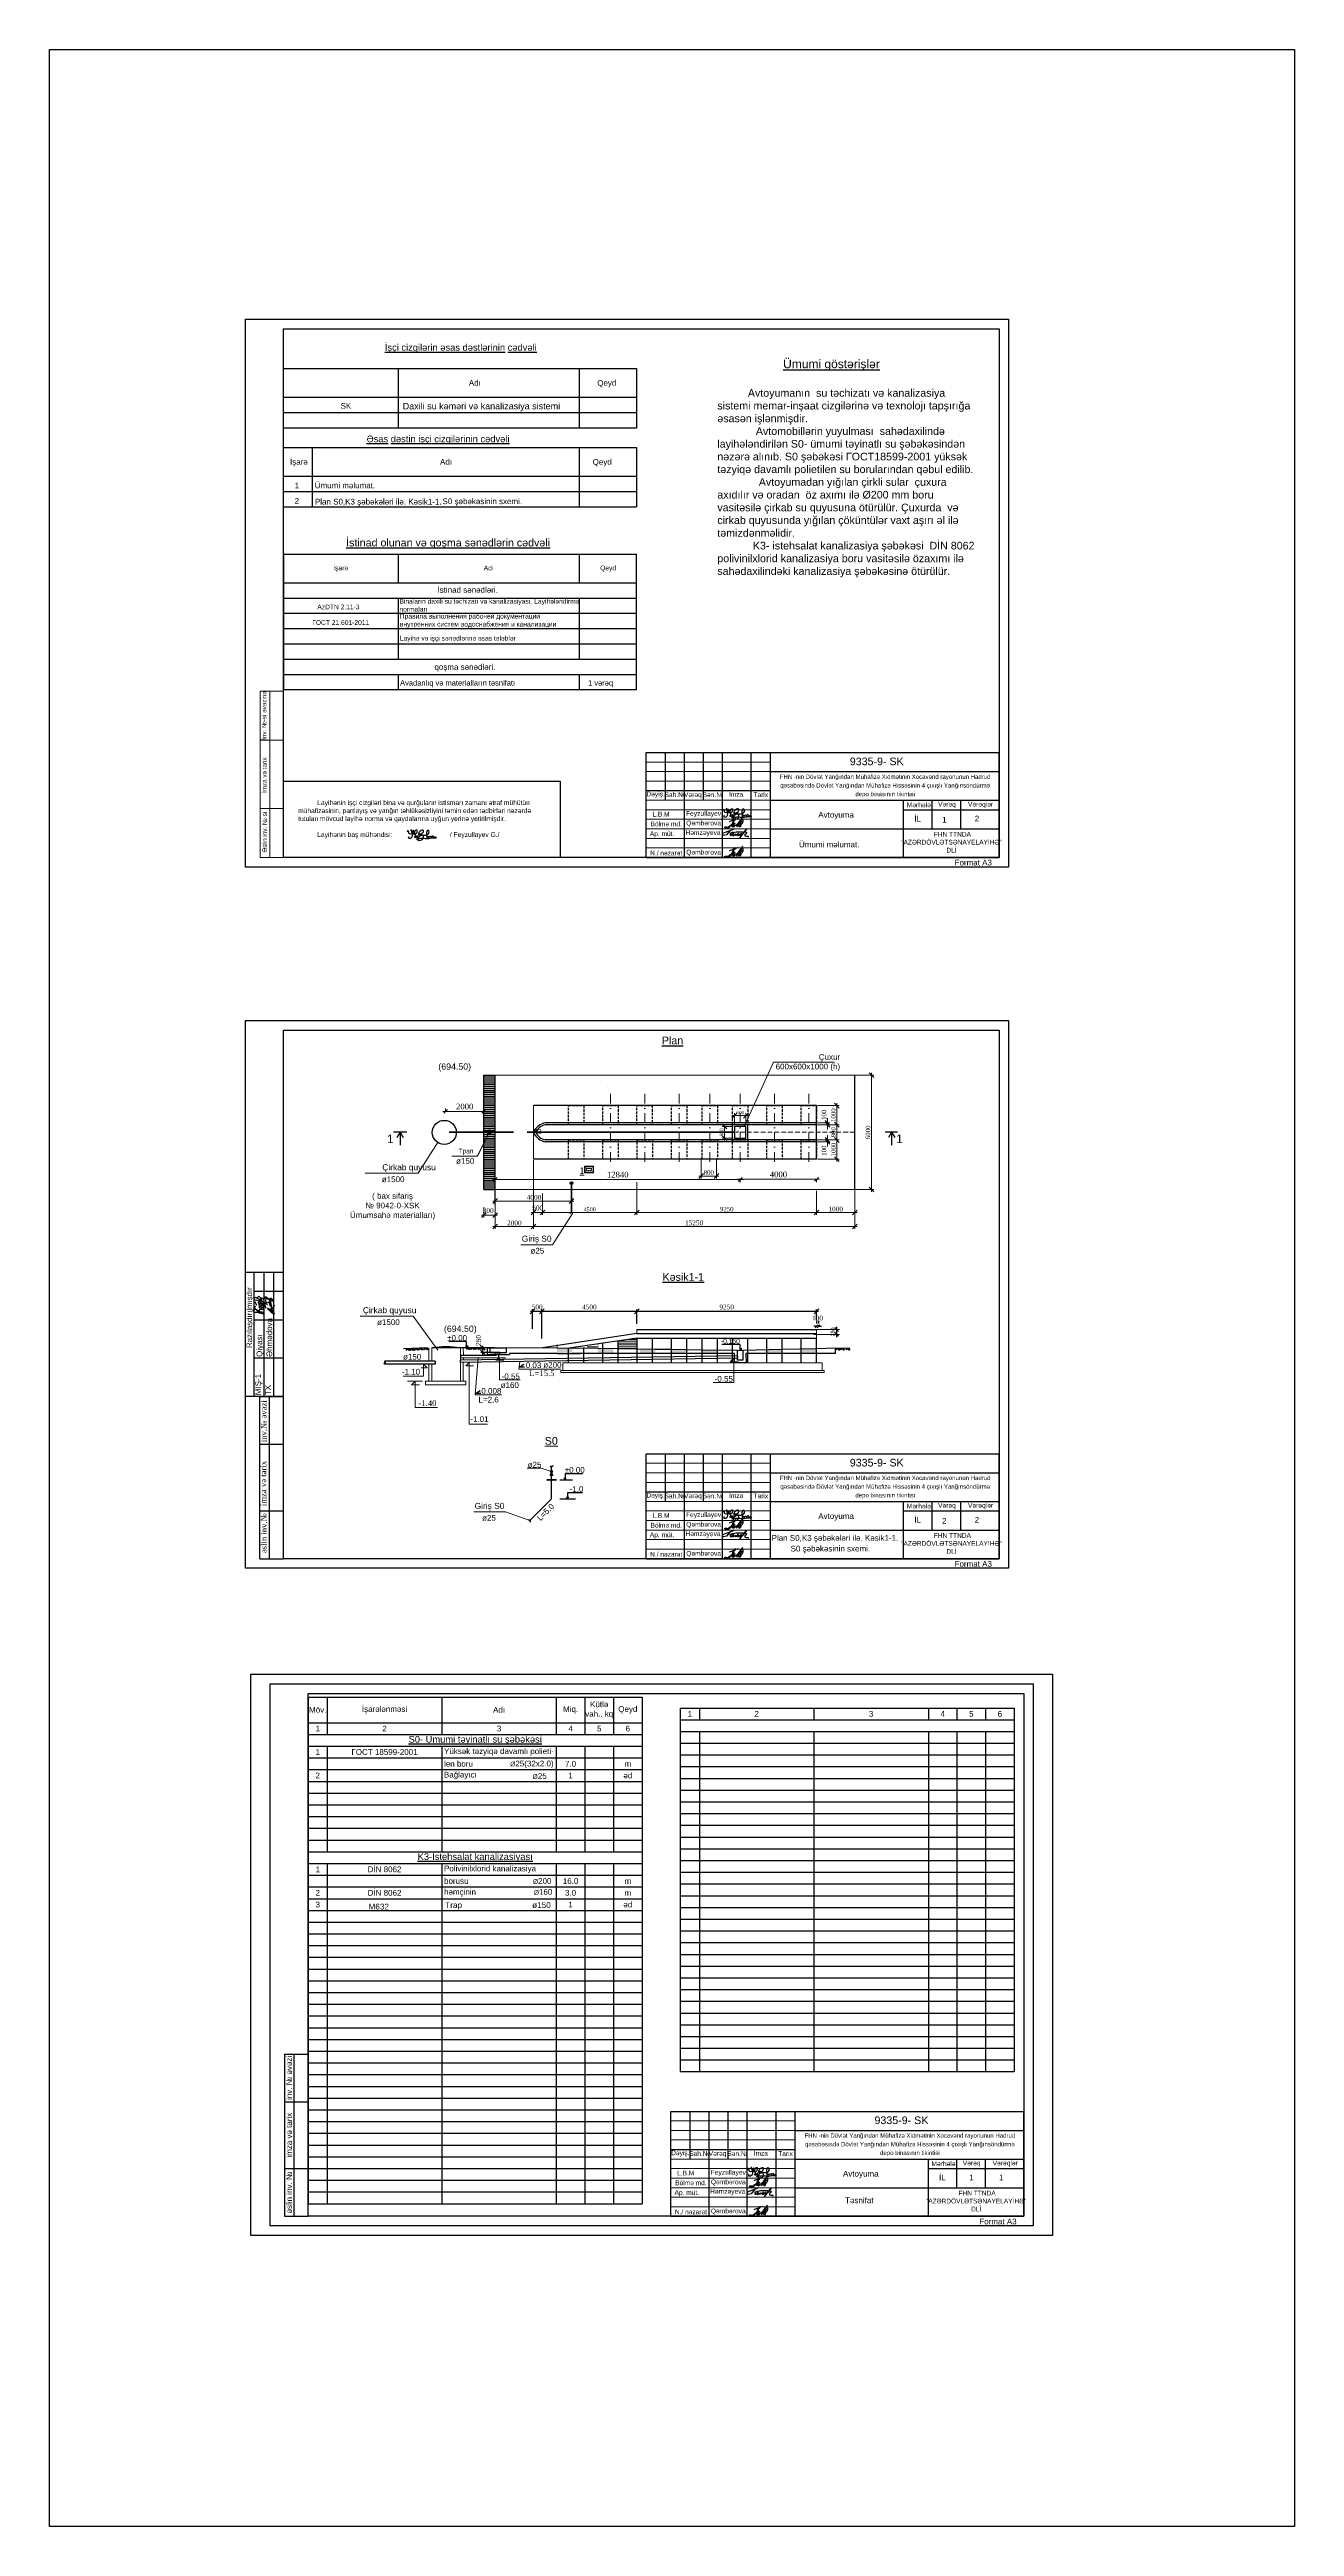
# Model space of a CAD drawing. Header units: millimetres. Extents: x 2332836 to 2398081, y 1433585 to 1563365.
import ezdxf

# ---------------------------------------------------------------- set-up
doc = ezdxf.new("R2010")
doc.units = ezdxf.units.MM
for name, pattern in [('ACAD_ISO02W100', [15, 12, -3]), ('ACAD_ISO10W100', [18, 12, -3, 0, -3]), ('DASHDOTX2', [50.8, 25.4, -12.7, 0, -12.7]), ('DASHEDX2', [38.1, 25.4, -12.7]), ('Dot & Dashed', [670.277762, 352.777767, -176.388884, 0, -141.111112]), ('DUZ', [0])]:
    doc.linetypes.add(name, pattern=pattern)
for name, color, linetype, lineweight in [('-K1', 3, 'Continuous', 60), ('-S1', 5, 'Continuous', 60), ('000', 7, 'Continuous', 35), ('0_Ном._пера__21_Ном._пера__7', 7, 'Continuous', 60), ('Künc ştampının yazısı', 7, 'Continuous', 13), ('Layer1', 80, 'Continuous', 9), ('yol', 7, 'Continuous', 30), ('перегородка', 130, 'Continuous', 20), ('перегородка_Ном._пера__1_Ном._пера__7', 7, 'Continuous', 60), ('размер', 3, 'Continuous', 9)]:
    doc.layers.add(name, color=color, linetype=linetype, lineweight=lineweight)
doc.layers.add('Lines', color=7, linetype='Continuous')
doc.layers.add('ФОРМАТ', color=7, linetype='Continuous')
doc.styles.add('$0$a3 t azlat', font='a3ar(la).ttf')
doc.styles.add('Arial', font='arial.ttf')
doc.styles.add('Arial-300', font='arial.ttf', dxfattribs={"height": 300})
doc.styles.add('ARİAL', font='arial.ttf')
doc.styles.add('Mizan', font='arial.ttf')
doc.styles.get("Standard").update_dxf_attribs({"font": 'arialazlat.ttf'})
doc.styles.add('style1', font='arialazlat.ttf', dxfattribs={"height": 200})
doc.styles.add('style6', font='times.ttf')
doc.styles.add('T. New Roman', font='times.ttf')
doc.styles.add('T.N.R.', font='times.ttf', dxfattribs={"height": 300})
doc.styles.add('Times New  Roman', font='times.ttf')
doc.styles.add('Times New Roman', font='times.ttf')
doc.dimstyles.new('DIM_100', dxfattribs={"dimscale": 100, "dimtxt": 2.5, "dimasz": 2.5, "dimexe": 1.25, "dimexo": 0.625, "dimtad": 1, "dimdec": 0, "dimtxsty": 'style1', "dimblk": 'OBLIQUE', "dimcen": 2.5, "dimdle": 1.25, "dimclrd": 251, "dimclre": 251, "dimaunit": 1, "dimadec": 3, "dimazin": 0, "dimtfac": 1, "dimtdec": 0, "dimtmove": 1, "dimatfit": 3, "dimfxl": 1.25, "dimlwd": 5, "dimlwe": 5, "dimarcsym": 0})
doc.dimstyles.new('ISO-100', dxfattribs={"dimtxt": 250, "dimasz": 250, "dimexe": 100, "dimexo": 500, "dimgap": 100, "dimtad": 1, "dimdec": 1, "dimtxsty": 'Standard', "dimblk": 'OBLIQUE', "dimcen": 2.5, "dimdle": 100, "dimclrd": 250, "dimclre": 250, "dimadec": 0, "dimazin": 0, "dimtfac": 1, "dimtdec": 1, "dimtmove": 1, "dimatfit": 3, "dimfxl": 1, "dimarcsym": 0})
doc.dimstyles.new('kesik ucun', dxfattribs={"dimtxt": 200, "dimasz": 200, "dimexe": 150, "dimexo": 0, "dimgap": 100, "dimtad": 1, "dimdec": 0, "dimtxsty": 'Standard', "dimblk": 'OBLIQUE', "dimcen": 2.5, "dimdle": 150, "dimadec": 0, "dimazin": 0, "dimtfac": 1, "dimtdec": 0, "dimtmove": 0, "dimatfit": 3, "dimfxl": 1, "dimarcsym": 0})
doc.dimstyles.get("Standard").update_dxf_attribs({"dimtxt": 300, "dimasz": 150, "dimexe": 150, "dimexo": 500, "dimgap": 100, "dimtad": 1, "dimdec": 0, "dimzin": 0, "dimdsep": 46, "dimtxsty": 'Standard', "dimblk": 'OBLIQUE', "dimcen": 0.09, "dimdle": 150, "dimadec": 0, "dimazin": 0, "dimtfac": 1, "dimtdec": 0, "dimtofl": 0, "dimtmove": 2, "dimatfit": 3, "dimldrblk": 'OBLIQUE', "dimfxl": 0.18, "dimtolj": 2, "dimtzin": 0, "dimarcsym": 0})

# ---------------------------------------------------------------- blocks, each defined once
blk = doc.blocks.new('_Oblique')
at = {"color": 0, "linetype": 'ByBlock', "lineweight": -2}
blk.add_line((-0.5, -0.5), (0.5, 0.5), dxfattribs=at)
blk = doc.blocks.new('*D33')
at = {"color": 251, "lineweight": 5, "transparency": 16777216}
for p, q in [((2373035, 1503219), (2373035, 1502300)), ((2375035, 1503219), (2375035, 1502300))]:
    blk.add_line(p, q, dxfattribs=at)
at = {"color": 251, "linetype": 'ByBlock', "lineweight": 5, "transparency": 16777216}
blk.add_line((2375160, 1502425), (2372910, 1502425), dxfattribs=at)
at = {"layer": 'Defpoints', "color": 0, "lineweight": 30, "transparency": 16777216}
for p in [(2373035, 1503281), (2375035, 1503281), (2373035, 1502425)]:
    blk.add_point(p, dxfattribs=at)
at = {"color": 251, "lineweight": 5, "transparency": 16777216, "xscale": 250, "yscale": 250, "zscale": 250, "rotation": 180}
blk.add_blockref('_Oblique', (2373035, 1502425), dxfattribs=at)
at = {"color": 251, "lineweight": 5, "transparency": 16777216, "xscale": 250, "yscale": 250, "zscale": 250}
blk.add_blockref('_Oblique', (2375035, 1502425), dxfattribs=at)
at = {"color": 0, "transparency": 16777216, "insert": (2374035, 1502614), "char_height": 250, "attachment_point": 5, "style": 'style6'}
blk.add_mtext('1000', dxfattribs=at)
blk = doc.blocks.new('*D34')
at = {"color": 251, "lineweight": 5, "transparency": 16777216}
for p, q in [((2358673, 1503418), (2358673, 1502300)), ((2363617, 1503224), (2363617, 1502300))]:
    blk.add_line(p, q, dxfattribs=at)
at = {"color": 251, "linetype": 'ByBlock', "lineweight": 5, "transparency": 16777216}
blk.add_line((2363742, 1502425), (2358548, 1502425), dxfattribs=at)
at = {"layer": 'Defpoints', "color": 0, "lineweight": 30, "transparency": 16777216}
for p in [(2358673, 1503481), (2363617, 1503286), (2358673, 1502425)]:
    blk.add_point(p, dxfattribs=at)
at = {"color": 251, "lineweight": 5, "transparency": 16777216, "xscale": 250, "yscale": 250, "zscale": 250, "rotation": 180}
blk.add_blockref('_Oblique', (2358673, 1502425), dxfattribs=at)
at = {"color": 251, "lineweight": 5, "transparency": 16777216, "xscale": 250, "yscale": 250, "zscale": 250}
blk.add_blockref('_Oblique', (2363617, 1502425), dxfattribs=at)
at = {"color": 0, "transparency": 16777216, "insert": (2361145, 1502593), "char_height": 250, "attachment_point": 5, "style": 'style6'}
blk.add_mtext('{\\H0.83333x;4500}', dxfattribs=at)
blk = doc.blocks.new('*D35')
at = {"color": 251, "lineweight": 5, "transparency": 16777216}
for p, q in [((2373035, 1507031), (2374226, 1507031)), ((2373035, 1506231), (2374226, 1506231))]:
    blk.add_line(p, q, dxfattribs=at)
at = {"color": 251, "linetype": 'ByBlock', "lineweight": 5, "transparency": 16777216}
blk.add_line((2374101, 1507156), (2374101, 1506106), dxfattribs=at)
at = {"layer": 'Defpoints', "color": 0, "lineweight": 30, "transparency": 16777216}
for p in [(2372973, 1507031), (2372973, 1506231), (2374101, 1506231)]:
    blk.add_point(p, dxfattribs=at)
at = {"color": 251, "lineweight": 5, "transparency": 16777216, "xscale": 250, "yscale": 250, "zscale": 250}
for p, rotation in [((2374101, 1507031), 90), ((2374101, 1506231), 270)]:
    blk.add_blockref('_Oblique', p, dxfattribs=dict(at, rotation=rotation))
at = {"color": 0, "transparency": 16777216, "insert": (2373920, 1506631), "char_height": 250, "attachment_point": 5, "rotation": 90, "style": 'style6'}
blk.add_mtext('{\\H0.93333x;800}', dxfattribs=at)
blk = doc.blocks.new('*D36')
at = {"color": 251, "linetype": 'ByBlock', "lineweight": 5, "transparency": 16777216}
blk.add_line((2367910, 1504343), (2366860, 1504343), dxfattribs=at)
at = {"color": 251, "lineweight": 5, "transparency": 16777216}
for p, q in [((2366985, 1505219), (2366985, 1504218)), ((2367785, 1505219), (2367785, 1504218))]:
    blk.add_line(p, q, dxfattribs=at)
at = {"layer": 'Defpoints', "color": 0, "lineweight": 30, "transparency": 16777216}
for p in [(2366985, 1505281), (2366985, 1504343), (2367785, 1505281)]:
    blk.add_point(p, dxfattribs=at)
at = {"color": 251, "lineweight": 5, "transparency": 16777216, "xscale": 250, "yscale": 250, "zscale": 250, "rotation": 180}
blk.add_blockref('_Oblique', (2366985, 1504343), dxfattribs=at)
at = {"color": 251, "lineweight": 5, "transparency": 16777216, "xscale": 250, "yscale": 250, "zscale": 250}
blk.add_blockref('_Oblique', (2367785, 1504343), dxfattribs=at)
at = {"color": 0, "transparency": 16777216, "insert": (2367385, 1504524), "char_height": 250, "attachment_point": 5, "style": 'style6'}
blk.add_mtext('{\\H0.93333x;800}', dxfattribs=at)
blk = doc.blocks.new('*D37')
at = {"color": 251, "linetype": 'ByBlock', "lineweight": 5, "transparency": 16777216}
blk.add_line((2374101, 1508156), (2374101, 1506906), dxfattribs=at)
at = {"color": 251, "lineweight": 5, "transparency": 16777216}
for p, q in [((2373097, 1508031), (2374226, 1508031)), ((2373097, 1507031), (2374226, 1507031))]:
    blk.add_line(p, q, dxfattribs=at)
at = {"layer": 'Defpoints', "color": 0, "lineweight": 30, "transparency": 16777216}
for p in [(2373035, 1508031), (2373035, 1507031), (2374101, 1507031)]:
    blk.add_point(p, dxfattribs=at)
at = {"color": 251, "lineweight": 5, "transparency": 16777216, "xscale": 250, "yscale": 250, "zscale": 250}
for p, rotation in [((2374101, 1508031), 90), ((2374101, 1507031), 270)]:
    blk.add_blockref('_Oblique', p, dxfattribs=dict(at, rotation=rotation))
at = {"color": 0, "transparency": 16777216, "insert": (2373920, 1507531), "char_height": 250, "attachment_point": 5, "rotation": 90, "style": 'style6'}
blk.add_mtext('{\\H0.93333x;1000}', dxfattribs=at)
blk = doc.blocks.new('*D38')
at = {"color": 251, "lineweight": 5, "transparency": 16777216}
for p, q in [((2373097, 1506231), (2374226, 1506231)), ((2373097, 1505231), (2374226, 1505231))]:
    blk.add_line(p, q, dxfattribs=at)
at = {"color": 251, "linetype": 'ByBlock', "lineweight": 5, "transparency": 16777216}
blk.add_line((2374101, 1506356), (2374101, 1505106), dxfattribs=at)
at = {"layer": 'Defpoints', "color": 0, "lineweight": 30, "transparency": 16777216}
for p in [(2373035, 1506231), (2373035, 1505231), (2374101, 1505231)]:
    blk.add_point(p, dxfattribs=at)
at = {"color": 251, "lineweight": 5, "transparency": 16777216, "xscale": 250, "yscale": 250, "zscale": 250}
for p, rotation in [((2374101, 1506231), 90), ((2374101, 1505231), 270)]:
    blk.add_blockref('_Oblique', p, dxfattribs=dict(at, rotation=rotation))
at = {"color": 0, "transparency": 16777216, "insert": (2373920, 1505731), "char_height": 250, "attachment_point": 5, "rotation": 90, "style": 'style6'}
blk.add_mtext('{\\H0.93333x;1000}', dxfattribs=at)
blk = doc.blocks.new('*D39')
at = {"color": 251, "lineweight": 5, "transparency": 16777216}
for p, q in [((2373097, 1507131), (2373731, 1507131)), ((2373097, 1507031), (2373731, 1507031))]:
    blk.add_line(p, q, dxfattribs=at)
at = {"color": 251, "linetype": 'ByBlock', "lineweight": 5, "transparency": 16777216}
for p, q in [((2373606, 1507131), (2373606, 1507381)), ((2373606, 1507031), (2373606, 1507131)), ((2373606, 1507031), (2373606, 1506781))]:
    blk.add_line(p, q, dxfattribs=at)
at = {"layer": 'Defpoints', "color": 0, "lineweight": 30, "transparency": 16777216}
for p in [(2373035, 1507131), (2373035, 1507031), (2373606, 1507131)]:
    blk.add_point(p, dxfattribs=at)
at = {"color": 251, "lineweight": 5, "transparency": 16777216, "xscale": 250, "yscale": 250, "zscale": 250}
for p, rotation in [((2373606, 1507131), 270), ((2373606, 1507031), 90)]:
    blk.add_blockref('_Oblique', p, dxfattribs=dict(at, rotation=rotation))
at = {"color": 0, "transparency": 16777216, "insert": (2373425, 1507550), "char_height": 250, "attachment_point": 5, "rotation": 90, "style": 'style6'}
blk.add_mtext('{\\H0.93333x;100}', dxfattribs=at)
blk = doc.blocks.new('*D40')
at = {"color": 251, "lineweight": 5, "transparency": 16777216}
for p, q in [((2373097, 1506231), (2373731, 1506231)), ((2373097, 1506131), (2373731, 1506131))]:
    blk.add_line(p, q, dxfattribs=at)
at = {"color": 251, "linetype": 'ByBlock', "lineweight": 5, "transparency": 16777216}
for p, q in [((2373606, 1506231), (2373606, 1506481)), ((2373606, 1506231), (2373606, 1506131)), ((2373606, 1506131), (2373606, 1505881))]:
    blk.add_line(p, q, dxfattribs=at)
at = {"layer": 'Defpoints', "color": 0, "lineweight": 30, "transparency": 16777216}
for p in [(2373035, 1506231), (2373035, 1506131), (2373606, 1506131)]:
    blk.add_point(p, dxfattribs=at)
at = {"color": 251, "lineweight": 5, "transparency": 16777216, "xscale": 250, "yscale": 250, "zscale": 250}
for p, rotation in [((2373606, 1506231), 270), ((2373606, 1506131), 90)]:
    blk.add_blockref('_Oblique', p, dxfattribs=dict(at, rotation=rotation))
at = {"color": 0, "transparency": 16777216, "insert": (2373425, 1505669), "char_height": 250, "attachment_point": 5, "rotation": 90, "style": 'style6'}
blk.add_mtext('{\\H0.93333x;100}', dxfattribs=at)
blk = doc.blocks.new('*D41')
at = {"color": 251, "lineweight": 5, "transparency": 16777216}
for p, q in [((2363617, 1504013), (2363617, 1502300)), ((2373035, 1503569), (2373035, 1502300))]:
    blk.add_line(p, q, dxfattribs=at)
at = {"color": 251, "linetype": 'ByBlock', "lineweight": 5, "transparency": 16777216}
blk.add_line((2373160, 1502425), (2363492, 1502425), dxfattribs=at)
at = {"layer": 'Defpoints', "color": 0, "lineweight": 30, "transparency": 16777216}
for p in [(2363617, 1504076), (2373035, 1503631), (2363617, 1502425)]:
    blk.add_point(p, dxfattribs=at)
at = {"color": 251, "lineweight": 5, "transparency": 16777216, "xscale": 250, "yscale": 250, "zscale": 250, "rotation": 180}
blk.add_blockref('_Oblique', (2363617, 1502425), dxfattribs=at)
at = {"color": 251, "lineweight": 5, "transparency": 16777216, "xscale": 250, "yscale": 250, "zscale": 250}
blk.add_blockref('_Oblique', (2373035, 1502425), dxfattribs=at)
at = {"color": 0, "transparency": 16777216, "insert": (2368326, 1502606), "char_height": 250, "attachment_point": 5, "style": 'style6'}
blk.add_mtext('{\\H0.93333x;9250}', dxfattribs=at)
blk = doc.blocks.new('*D42')
at = {"color": 251, "lineweight": 5, "transparency": 16777216}
for p, q in [((2368672, 1506931), (2368085, 1506931)), ((2368672, 1506331), (2368085, 1506331))]:
    blk.add_line(p, q, dxfattribs=at)
at = {"color": 251, "linetype": 'ByBlock', "lineweight": 5, "transparency": 16777216}
blk.add_line((2368210, 1507056), (2368210, 1506206), dxfattribs=at)
at = {"layer": 'Defpoints', "color": 0, "lineweight": 30, "transparency": 16777216}
for p in [(2368735, 1506931), (2368210, 1506331), (2368735, 1506331)]:
    blk.add_point(p, dxfattribs=at)
at = {"color": 251, "lineweight": 5, "transparency": 16777216, "xscale": 250, "yscale": 250, "zscale": 250}
for p, rotation in [((2368210, 1506931), 90), ((2368210, 1506331), 270)]:
    blk.add_blockref('_Oblique', p, dxfattribs=dict(at, rotation=rotation))
at = {"color": 0, "transparency": 16777216, "insert": (2368054, 1506631), "char_height": 250, "attachment_point": 5, "rotation": 90, "style": 'style6'}
blk.add_mtext('{\\fArial Narrow|b0|i0|c186|p34;\\H0.73333x;600}', dxfattribs=at)
blk = doc.blocks.new('*D43')
at = {"color": 251, "linetype": 'ByBlock', "lineweight": 5, "transparency": 16777216}
blk.add_line((2369460, 1507507), (2368610, 1507507), dxfattribs=at)
at = {"color": 251, "lineweight": 5, "transparency": 16777216}
for p, q in [((2368735, 1507044), (2368735, 1507632)), ((2369335, 1507044), (2369335, 1507632))]:
    blk.add_line(p, q, dxfattribs=at)
at = {"layer": 'Defpoints', "color": 0, "lineweight": 30, "transparency": 16777216}
for p in [(2368735, 1507507), (2368735, 1506981), (2369335, 1506981)]:
    blk.add_point(p, dxfattribs=at)
at = {"color": 251, "lineweight": 5, "transparency": 16777216, "xscale": 250, "yscale": 250, "zscale": 250, "rotation": 180}
blk.add_blockref('_Oblique', (2368735, 1507507), dxfattribs=at)
at = {"color": 251, "lineweight": 5, "transparency": 16777216, "xscale": 250, "yscale": 250, "zscale": 250}
blk.add_blockref('_Oblique', (2369335, 1507507), dxfattribs=at)
at = {"color": 0, "transparency": 16777216, "insert": (2369035, 1507663), "char_height": 250, "attachment_point": 5, "style": 'style6'}
blk.add_mtext('{\\H0.73333x;600}', dxfattribs=at)
blk = doc.blocks.new('*D44')
at = {"color": 251, "lineweight": 5, "transparency": 16777216}
for p, q in [((2375073, 1509631), (2376035, 1509631)), ((2375073, 1503631), (2376035, 1503631))]:
    blk.add_line(p, q, dxfattribs=at)
at = {"color": 251, "linetype": 'ByBlock', "lineweight": 5, "transparency": 16777216}
blk.add_line((2375910, 1509756), (2375910, 1503506), dxfattribs=at)
at = {"layer": 'Defpoints', "color": 0, "lineweight": 30, "transparency": 16777216}
for p in [(2375011, 1509631), (2375011, 1503631), (2375910, 1503631)]:
    blk.add_point(p, dxfattribs=at)
at = {"color": 251, "lineweight": 5, "transparency": 16777216, "xscale": 250, "yscale": 250, "zscale": 250}
for p, rotation in [((2375910, 1509631), 90), ((2375910, 1503631), 270)]:
    blk.add_blockref('_Oblique', p, dxfattribs=dict(at, rotation=rotation))
at = {"color": 0, "transparency": 16777216, "insert": (2375729, 1506631), "char_height": 250, "attachment_point": 5, "rotation": 90, "style": 'style6'}
blk.add_mtext('{\\H0.93333x;6000}', dxfattribs=at)
blk = doc.blocks.new('*D45')
at = {"color": 251, "lineweight": 5, "transparency": 16777216}
for p, q in [((2358195, 1505169), (2358195, 1501571)), ((2375035, 1505169), (2375035, 1501571))]:
    blk.add_line(p, q, dxfattribs=at)
at = {"color": 251, "linetype": 'ByBlock', "lineweight": 5, "transparency": 16777216}
blk.add_line((2375160, 1501696), (2358070, 1501696), dxfattribs=at)
at = {"layer": 'Defpoints', "color": 0, "lineweight": 30, "transparency": 16777216}
for p in [(2358195, 1505231), (2375035, 1505231), (2358195, 1501696)]:
    blk.add_point(p, dxfattribs=at)
at = {"color": 251, "lineweight": 5, "transparency": 16777216, "xscale": 250, "yscale": 250, "zscale": 250, "rotation": 180}
blk.add_blockref('_Oblique', (2358195, 1501696), dxfattribs=at)
at = {"color": 251, "lineweight": 5, "transparency": 16777216, "xscale": 250, "yscale": 250, "zscale": 250}
blk.add_blockref('_Oblique', (2375035, 1501696), dxfattribs=at)
at = {"color": 0, "transparency": 16777216, "insert": (2366615, 1501885), "char_height": 250, "attachment_point": 5, "style": 'style6'}
blk.add_mtext('15250', dxfattribs=at)
blk = doc.blocks.new('*D46')
at = {"color": 251, "lineweight": 5, "transparency": 16777216}
for p, q in [((2358195, 1503569), (2358195, 1502300)), ((2358673, 1503418), (2358673, 1502300))]:
    blk.add_line(p, q, dxfattribs=at)
at = {"color": 251, "linetype": 'ByBlock', "lineweight": 5, "transparency": 16777216}
blk.add_line((2358798, 1502425), (2358070, 1502425), dxfattribs=at)
at = {"layer": 'Defpoints', "color": 0, "lineweight": 30, "transparency": 16777216}
for p in [(2358195, 1503631), (2358673, 1503481), (2358195, 1502425)]:
    blk.add_point(p, dxfattribs=at)
at = {"color": 251, "lineweight": 5, "transparency": 16777216, "xscale": 250, "yscale": 250, "zscale": 250, "rotation": 180}
blk.add_blockref('_Oblique', (2358195, 1502425), dxfattribs=at)
at = {"color": 251, "lineweight": 5, "transparency": 16777216, "xscale": 250, "yscale": 250, "zscale": 250}
blk.add_blockref('_Oblique', (2358673, 1502425), dxfattribs=at)
at = {"color": 0, "transparency": 16777216, "insert": (2358417, 1502668), "char_height": 250, "attachment_point": 5, "style": 'style6'}
blk.add_mtext('{\\fArial Narrow|b0|i0|c238|p34;500}', dxfattribs=at)
blk = doc.blocks.new('*D47')
at = {"color": 251, "linetype": 'ByBlock', "lineweight": 5, "transparency": 16777216}
blk.add_line((2358320, 1501696), (2356070, 1501696), dxfattribs=at)
at = {"color": 251, "lineweight": 5, "transparency": 16777216}
for p, q in [((2356195, 1502840), (2356195, 1501571)), ((2358195, 1502840), (2358195, 1501571))]:
    blk.add_line(p, q, dxfattribs=at)
at = {"layer": 'Defpoints', "color": 0, "lineweight": 30, "transparency": 16777216}
for p in [(2356195, 1502902), (2358195, 1502902), (2356195, 1501696)]:
    blk.add_point(p, dxfattribs=at)
at = {"color": 251, "lineweight": 5, "transparency": 16777216, "xscale": 250, "yscale": 250, "zscale": 250, "rotation": 180}
blk.add_blockref('_Oblique', (2356195, 1501696), dxfattribs=at)
at = {"color": 251, "lineweight": 5, "transparency": 16777216, "xscale": 250, "yscale": 250, "zscale": 250}
blk.add_blockref('_Oblique', (2358195, 1501696), dxfattribs=at)
at = {"color": 0, "transparency": 16777216, "insert": (2357195, 1501885), "char_height": 250, "attachment_point": 5, "style": 'style6'}
blk.add_mtext('2000', dxfattribs=at)
blk = doc.blocks.new('*D48')
at = {"color": 251, "linetype": 'ByBlock', "lineweight": 5, "transparency": 16777216}
blk.add_line((2355470, 1502294), (2356320, 1502294), dxfattribs=at)
at = {"color": 251, "lineweight": 5, "transparency": 16777216}
for p, q in [((2355595, 1502709), (2355595, 1502169)), ((2356195, 1502709), (2356195, 1502169))]:
    blk.add_line(p, q, dxfattribs=at)
at = {"layer": 'Defpoints', "color": 0, "lineweight": 30, "transparency": 16777216}
for p in [(2355595, 1502772), (2356195, 1502772), (2356195, 1502294)]:
    blk.add_point(p, dxfattribs=at)
at = {"color": 251, "lineweight": 5, "transparency": 16777216, "xscale": 250, "yscale": 250, "zscale": 250, "rotation": 180}
blk.add_blockref('_Oblique', (2355595, 1502294), dxfattribs=at)
at = {"color": 251, "lineweight": 5, "transparency": 16777216, "xscale": 250, "yscale": 250, "zscale": 250}
blk.add_blockref('_Oblique', (2356195, 1502294), dxfattribs=at)
at = {"color": 0, "transparency": 16777216, "insert": (2355827, 1502529), "char_height": 250, "attachment_point": 5, "style": 'style6'}
blk.add_mtext('300', dxfattribs=at)
blk = doc.blocks.new('*D49')
at = {"layer": 'Defpoints', "color": 0, "lineweight": 30, "ltscale": 15, "transparency": 16777216}
for p in [(2373035, 1496470), (2373035, 1496247), (2373135, 1496247)]:
    blk.add_point(p, dxfattribs=at)
at = {"layer": 'перегородка', "color": 0, "linetype": 'ByBlock', "lineweight": -2, "ltscale": 15, "transparency": 16777216}
for p, q in [((2373035, 1496470), (2372885, 1496470)), ((2373135, 1496470), (2373285, 1496470))]:
    blk.add_line(p, q, dxfattribs=at)
at = {"layer": 'перегородка', "color": 0, "lineweight": -2, "ltscale": 15, "transparency": 16777216}
for p, q in [((2373035, 1496747), (2373035, 1496620)), ((2373135, 1496747), (2373135, 1496620))]:
    blk.add_line(p, q, dxfattribs=at)
at = {"layer": 'перегородка', "color": 0, "lineweight": -2, "ltscale": 15, "transparency": 16777216, "xscale": 150, "yscale": 150, "zscale": 150}
blk.add_blockref('_Oblique', (2373035, 1496470), dxfattribs=at)
at = {"layer": 'перегородка', "color": 0, "lineweight": -2, "ltscale": 15, "transparency": 16777216, "xscale": 150, "yscale": 150, "zscale": 150, "rotation": 180}
blk.add_blockref('_Oblique', (2373135, 1496470), dxfattribs=at)
at = {"layer": 'перегородка', "color": 0, "ltscale": 15, "transparency": 16777216, "insert": (2373085, 1496897), "char_height": 300, "attachment_point": 5, "style": 'Times New Roman'}
blk.add_mtext('\\A2;{\\fTimes New Roman|b0|i0|c186|p18;\\H0.8333x;100}', dxfattribs=at)
blk = doc.blocks.new('*D50')
at = {"layer": 'Defpoints', "color": 0, "lineweight": 30, "ltscale": 10000, "transparency": 16777216}
for p in [(2372885, 1496047), (2372985, 1496297), (2374084, 1496047)]:
    blk.add_point(p, dxfattribs=at)
at = {"layer": 'перегородка', "color": 0, "linetype": 'ByBlock', "lineweight": -2, "ltscale": 10000, "transparency": 16777216}
blk.add_line((2374084, 1496447), (2374084, 1495897), dxfattribs=at)
at = {"layer": 'перегородка', "color": 0, "ltscale": 10000, "transparency": 16777216}
for p, q in [((2372885, 1496047), (2374234, 1496047)), ((2372985, 1496297), (2374234, 1496297))]:
    blk.add_line(p, q, dxfattribs=at)
at = {"layer": 'перегородка', "color": 0, "lineweight": -2, "ltscale": 10000, "transparency": 16777216, "xscale": 200, "yscale": 200, "zscale": 200}
for p, rotation in [((2374084, 1496297), 90), ((2374084, 1496047), 270)]:
    blk.add_blockref('_Oblique', p, dxfattribs=dict(at, rotation=rotation))
at = {"layer": 'перегородка', "color": 0, "ltscale": 10000, "transparency": 16777216, "insert": (2373882, 1496172), "char_height": 200, "attachment_point": 5, "rotation": 90}
blk.add_mtext('250', dxfattribs=at)
blk = doc.blocks.new('*D54')
at = {"color": 250, "lineweight": -2, "ltscale": 10000, "transparency": 16777216}
for p, q in [((2373135, 1497250), (2363517, 1497250)), ((2363617, 1496797), (2363617, 1497350)), ((2373035, 1496797), (2373035, 1497350))]:
    blk.add_line(p, q, dxfattribs=at)
at = {"layer": 'Defpoints', "color": 0, "lineweight": 30, "ltscale": 10000, "transparency": 16777216}
for p in [(2363617, 1497250), (2363617, 1496297), (2373035, 1496297)]:
    blk.add_point(p, dxfattribs=at)
at = {"color": 250, "lineweight": -2, "ltscale": 10000, "transparency": 16777216, "xscale": 250, "yscale": 250, "zscale": 250, "rotation": 180}
blk.add_blockref('_Oblique', (2363617, 1497250), dxfattribs=at)
at = {"color": 250, "lineweight": -2, "ltscale": 10000, "transparency": 16777216, "xscale": 250, "yscale": 250, "zscale": 250}
blk.add_blockref('_Oblique', (2373035, 1497250), dxfattribs=at)
at = {"color": 0, "ltscale": 10000, "transparency": 16777216, "insert": (2368326, 1497477), "char_height": 250, "attachment_point": 5}
blk.add_mtext('{\\fTimes New Roman|b0|i0|c238|p18;9250}', dxfattribs=at)
blk = doc.blocks.new('*D55')
at = {"color": 250, "lineweight": -2, "ltscale": 10000, "transparency": 16777216}
for p, q in [((2363717, 1497250), (2358538, 1497250)), ((2358638, 1495835), (2358638, 1497350)), ((2363617, 1496597), (2363617, 1497350))]:
    blk.add_line(p, q, dxfattribs=at)
at = {"layer": 'Defpoints', "color": 0, "lineweight": 30, "ltscale": 10000, "transparency": 16777216}
for p in [(2358638, 1497250), (2358638, 1495335), (2363617, 1496097)]:
    blk.add_point(p, dxfattribs=at)
at = {"color": 250, "lineweight": -2, "ltscale": 10000, "transparency": 16777216, "xscale": 250, "yscale": 250, "zscale": 250, "rotation": 180}
blk.add_blockref('_Oblique', (2358638, 1497250), dxfattribs=at)
at = {"color": 250, "lineweight": -2, "ltscale": 10000, "transparency": 16777216, "xscale": 250, "yscale": 250, "zscale": 250}
blk.add_blockref('_Oblique', (2363617, 1497250), dxfattribs=at)
at = {"color": 0, "ltscale": 10000, "transparency": 16777216, "insert": (2361127, 1497477), "char_height": 250, "attachment_point": 5}
blk.add_mtext('{\\fTimes New Roman|b0|i0|c238|p18;4500}', dxfattribs=at)
blk = doc.blocks.new('*D51')
at = {"color": 250, "lineweight": -2, "ltscale": 10000, "transparency": 16777216}
for p, q in [((2358738, 1497250), (2358049, 1497250)), ((2358149, 1496340), (2358149, 1497350)), ((2358638, 1496340), (2358638, 1497350))]:
    blk.add_line(p, q, dxfattribs=at)
at = {"layer": 'Defpoints', "color": 0, "lineweight": 30, "ltscale": 10000, "transparency": 16777216}
for p in [(2358149, 1497250), (2358149, 1495840), (2358638, 1495840)]:
    blk.add_point(p, dxfattribs=at)
at = {"color": 250, "lineweight": -2, "ltscale": 10000, "transparency": 16777216, "xscale": 250, "yscale": 250, "zscale": 250, "rotation": 180}
blk.add_blockref('_Oblique', (2358149, 1497250), dxfattribs=at)
at = {"color": 250, "lineweight": -2, "ltscale": 10000, "transparency": 16777216, "xscale": 250, "yscale": 250, "zscale": 250}
blk.add_blockref('_Oblique', (2358638, 1497250), dxfattribs=at)
at = {"color": 0, "ltscale": 10000, "transparency": 16777216, "insert": (2358394, 1497477), "char_height": 250, "attachment_point": 5}
blk.add_mtext('{\\fTimes New Roman|b0|i0|c238|p18;500}', dxfattribs=at)
blk = doc.blocks.new('*D52')
at = {"lineweight": -2, "ltscale": 10000, "transparency": 16777216}
for p, q in [((2356162, 1495341), (2355440, 1495341)), ((2356162, 1495091), (2355440, 1495091))]:
    blk.add_line(p, q, dxfattribs=at)
at = {"linetype": 'ByBlock', "lineweight": -2, "ltscale": 10000, "transparency": 16777216}
blk.add_line((2355540, 1494991), (2355540, 1495441), dxfattribs=at)
at = {"layer": 'Defpoints', "color": 0, "lineweight": 30, "ltscale": 10000, "transparency": 16777216}
for p in [(2355540, 1495341), (2356662, 1495341), (2356662, 1495091)]:
    blk.add_point(p, dxfattribs=at)
at = {"lineweight": -2, "ltscale": 10000, "transparency": 16777216, "xscale": 250, "yscale": 250, "zscale": 250}
for p, rotation in [((2355540, 1495341), 90), ((2355540, 1495091), 270)]:
    blk.add_blockref('_Oblique', p, dxfattribs=dict(at, rotation=rotation))
at = {"color": 0, "ltscale": 10000, "transparency": 16777216, "insert": (2355312, 1495727), "char_height": 250, "attachment_point": 5, "rotation": 90}
blk.add_mtext('250', dxfattribs=at)
blk = doc.blocks.new('*D53')
at = {"layer": '-S1', "color": 0, "lineweight": 18, "ltscale": 10000, "transparency": 16777216}
blk.add_line((2355745, 1507728), (2353444, 1507728), dxfattribs=at)
at = {"layer": '-S1', "color": 0, "linetype": 'Dot & Dashed', "lineweight": 18, "ltscale": 10000, "transparency": 16777216}
for p, q in [((2353594, 1507727), (2353594, 1507878)), ((2355595, 1507727), (2355595, 1507878))]:
    blk.add_line(p, q, dxfattribs=at)
at = {"layer": 'Defpoints', "color": 0, "lineweight": 30, "ltscale": 10000, "transparency": 16777216}
for p in [(2353594, 1507728), (2353594, 1506258), (2355595, 1506381)]:
    blk.add_point(p, dxfattribs=at)
at = {"layer": '-S1', "color": 0, "lineweight": 18, "ltscale": 10000, "transparency": 16777216, "xscale": 200, "yscale": 200, "zscale": 200, "rotation": 180}
blk.add_blockref('_Oblique', (2353594, 1507728), dxfattribs=at)
at = {"layer": '-S1', "color": 0, "lineweight": 18, "ltscale": 10000, "transparency": 16777216, "xscale": 200, "yscale": 200, "zscale": 200}
blk.add_blockref('_Oblique', (2355595, 1507728), dxfattribs=at)
at = {"layer": '-S1', "color": 0, "lineweight": 30, "ltscale": 10000, "transparency": 16777216, "insert": (2354594, 1507981), "char_height": 300, "attachment_point": 5, "style": 'T. New Roman'}
blk.add_mtext('2000', dxfattribs=at)
blk = doc.blocks.new('*D56')
at = {"color": 0, "lineweight": 18, "ltscale": 10000, "transparency": 16777216}
blk.add_line((2373185, 1504172), (2368885, 1504172), dxfattribs=at)
at = {"color": 0, "linetype": 'Dot & Dashed', "lineweight": 18, "ltscale": 10000, "transparency": 16777216}
for p, q in [((2369035, 1504174), (2369035, 1504022)), ((2373035, 1504174), (2373035, 1504022))]:
    blk.add_line(p, q, dxfattribs=at)
at = {"layer": 'Defpoints', "color": 0, "lineweight": 30, "ltscale": 10000, "transparency": 16777216}
for p in [(2369035, 1505231), (2369035, 1504172), (2373035, 1505231)]:
    blk.add_point(p, dxfattribs=at)
at = {"color": 0, "lineweight": 18, "ltscale": 10000, "transparency": 16777216, "xscale": 200, "yscale": 200, "zscale": 200, "rotation": 180}
blk.add_blockref('_Oblique', (2369035, 1504172), dxfattribs=at)
at = {"color": 0, "lineweight": 18, "ltscale": 10000, "transparency": 16777216, "xscale": 200, "yscale": 200, "zscale": 200}
blk.add_blockref('_Oblique', (2373035, 1504172), dxfattribs=at)
at = {"color": 0, "lineweight": 30, "ltscale": 10000, "transparency": 16777216, "insert": (2371035, 1504425), "char_height": 300, "attachment_point": 5, "style": 'T. New Roman'}
blk.add_mtext('4000', dxfattribs=at)
blk = doc.blocks.new('*D57')
at = {"color": 0, "lineweight": 18, "ltscale": 10000, "transparency": 16777216}
blk.add_line((2369185, 1504157), (2356045, 1504157), dxfattribs=at)
at = {"color": 0, "linetype": 'Dot & Dashed', "lineweight": 18, "ltscale": 10000, "transparency": 16777216}
for p, q in [((2356195, 1504158), (2356195, 1504007)), ((2369035, 1504158), (2369035, 1504007))]:
    blk.add_line(p, q, dxfattribs=at)
at = {"layer": 'Defpoints', "color": 0, "lineweight": 30, "ltscale": 10000, "transparency": 16777216}
for p in [(2356195, 1504931), (2356195, 1504157), (2369035, 1505231)]:
    blk.add_point(p, dxfattribs=at)
at = {"color": 0, "lineweight": 18, "ltscale": 10000, "transparency": 16777216, "xscale": 200, "yscale": 200, "zscale": 200, "rotation": 180}
blk.add_blockref('_Oblique', (2356195, 1504157), dxfattribs=at)
at = {"color": 0, "lineweight": 18, "ltscale": 10000, "transparency": 16777216, "xscale": 200, "yscale": 200, "zscale": 200}
blk.add_blockref('_Oblique', (2369035, 1504157), dxfattribs=at)
at = {"color": 0, "lineweight": 30, "ltscale": 10000, "transparency": 16777216, "insert": (2362615, 1504410), "char_height": 300, "attachment_point": 5, "style": 'T. New Roman'}
blk.add_mtext('12840', dxfattribs=at)
blk = doc.blocks.new('*D58')
at = {"color": 251, "linetype": 'ByBlock', "lineweight": 5, "transparency": 16777216}
blk.add_line((2356070, 1503033), (2360320, 1503033), dxfattribs=at)
at = {"color": 251, "lineweight": 5, "transparency": 16777216}
for p, q in [((2356195, 1503569), (2356195, 1502908)), ((2360195, 1503569), (2360195, 1502908))]:
    blk.add_line(p, q, dxfattribs=at)
at = {"layer": 'Defpoints', "color": 0, "lineweight": 30, "transparency": 16777216}
for p in [(2356195, 1503631), (2360195, 1503631), (2360195, 1503033)]:
    blk.add_point(p, dxfattribs=at)
at = {"color": 251, "lineweight": 5, "transparency": 16777216, "xscale": 250, "yscale": 250, "zscale": 250, "rotation": 180}
blk.add_blockref('_Oblique', (2356195, 1503033), dxfattribs=at)
at = {"color": 251, "lineweight": 5, "transparency": 16777216, "xscale": 250, "yscale": 250, "zscale": 250}
blk.add_blockref('_Oblique', (2360195, 1503033), dxfattribs=at)
at = {"color": 0, "transparency": 16777216, "insert": (2358225, 1503222), "char_height": 250, "attachment_point": 5, "style": 'style6'}
blk.add_mtext('4000', dxfattribs=at)
blk = doc.blocks.new('F. G.')
for points, knots in [([(678117, 149875), (678101, 149881), (678068, 149894), (678110, 149968), (678168, 149890), (678111, 149758), (678415, 149738), (678425, 149962), (678305, 149885), (678405, 149720), (678572, 149778), (678603, 149871), (678622, 149968), (678384, 149933), (678466, 149735), (678536, 149566)], [0, 0, 0, 0, 42.2233885, 90.0516559, 154.5494511, 226.6151996, 476.6441614, 571.2847202, 627.0139316, 778.6722392, 938.4541986, 1025.5707938, 1091.5587054, 1160.2158399, 1544.16015, 1544.16015, 1544.16015, 1544.16015]), ([(678270, 149972), (678336, 149780), (678414, 149552), (678142, 149501), (678145, 149587), (678167, 149609), (678173, 149615)], [0, 0, 0, 0, 446.3349721, 532.702513, 603.2786739, 627.1969017, 627.1969017, 627.1969017, 627.1969017]), ([(678270, 149972), (678269, 149975), (678267, 149986), (678290, 149979), (678294, 149969), (678296, 149964)], [0, 0, 0, 0, 8.8210175, 27.3454057, 42.2430949, 42.2430949, 42.2430949, 42.2430949]), ([(679563, 149533), (679492, 149537), (679369, 149543), (679180, 149491), (679004, 149517), (678808, 149521), (678658, 149508), (678563, 149493), (678539, 149489)], [0, 0, 0, 0, 211.5335386, 367.0156264, 577.7950625, 738.7821028, 953.6569812, 1027.7377474, 1027.7377474, 1027.7377474, 1027.7377474]), ([(678557, 149636), (678555, 149623), (678549, 149595), (678590, 149573), (678644, 149600), (678594, 149740), (678613, 149627), (678634, 149589), (678649, 149601), (678648, 149609), (678647, 149612)], [0, 0, 0, 0, 37.9100961, 78.7381542, 107.3492597, 199.2549063, 281.2501217, 295.3444146, 310.5648947, 319.3109359, 319.3109359, 319.3109359, 319.3109359]), ([(678664, 149761), (678746, 149756), (678876, 149747), (678975, 149989), (678703, 149943), (678605, 149631), (678938, 149818), (678911, 149456), (678769, 149412), (678615, 149384), (678680, 149525), (678701, 149705), (678882, 149703), (679021, 149702)], [0, 0, 0, 0, 227.1883847, 358.0714729, 539.6655866, 751.927894, 924.503113, 1199.4038575, 1282.3989098, 1403.2709562, 1513.8247779, 1614.5978019, 1944.9045857, 1944.9045857, 1944.9045857, 1944.9045857]), ([(679021, 149702), (679048, 149704), (679140, 149711), (679266, 149820), (679179, 149989), (679034, 149833), (679110, 149701), (679096, 149506), (679219, 149719), (679163, 149474), (679324, 149754), (679319, 149457), (679400, 149778), (679430, 149558), (679529, 149636), (679613, 149557), (679572, 149540), (679556, 149533)], [0, 0, 0, 0, 82.9344085, 278.4582124, 386.3367195, 441.1300985, 797.922894, 815.295031, 939.3580287, 1010.4258993, 1153.3183232, 1248.7775417, 1391.6190551, 1482.7723053, 1582.3607377, 1652.0106653, 1693.9238685, 1693.9238685, 1693.9238685, 1693.9238685])]:
    blk.add_open_spline(points, degree=3, knots=knots)
for points in [[(678557, 149636), (678518, 149625), (678479, 149613), (678440, 149602)], [(678440, 149602), (678472, 149590), (678504, 149578), (678535, 149566)]]:
    blk.add_open_spline(points, degree=3)
blk = doc.blocks.new('Г')
at = {"color": 7, "lineweight": 25}
for p, q in [((3558212, -3986533), (3558866, -3986366)), ((3558866, -3986366), (3559602, -3986366)), ((3559602, -3986366), (3559935, -3986420)), ((3559782, -3986670), (3559756, -3986809)), ((3559756, -3986809), (3559918, -3986835)), ((3559917, -3986573), (3559782, -3986674)), ((3559935, -3986420), (3559917, -3986573)), ((3559918, -3986835), (3560115, -3986835)), ((3560115, -3986835), (3560150, -3986870)), ((3560150, -3986870), (3560083, -3986937))]:
    blk.add_line(p, q, dxfattribs=at)
for points in [[(3558269, -3986197), (3557838, -3986698), (3557532, -3986768), (3557417, -3986654), (3557449, -3986511), (3558676, -3986057)], [(3558530, -3986533), (3558589, -3986473), (3558527, -3986411), (3558337, -3986490), (3558236, -3986641), (3558236, -3986727), (3558330, -3986727), (3558614, -3986522), (3558498, -3986638), (3558474, -3986725), (3558527, -3986778), (3558867, -3986589), (3558765, -3986739), (3558945, -3986684), (3559121, -3986508), (3558985, -3986672), (3558985, -3986752), (3559071, -3986752), (3559409, -3986520), (3559319, -3986610), (3559247, -3986753), (3559593, -3986593), (3559883, -3986249), (3559936, -3986140), (3559956, -3986075), (3559846, -3986186), (3559160, -3987062)]]:
    blk.add_lwpolyline(points, dxfattribs=at)
blk = doc.blocks.new('QT')
for points, knots in [([(-585737, 108509), (-585715, 108533), (-585678, 108574), (-585613, 108617), (-585563, 108657), (-585582, 108732), (-585630, 108659), (-585675, 108585), (-585747, 108445), (-585823, 108321), (-585900, 108220), (-585995, 108161), (-586085, 108179), (-586136, 108215), (-586136, 108292), (-585964, 108206), (-585868, 108348), (-585735, 108386), (-585571, 108666), (-585926, 108093), (-585520, 108593), (-585655, 108359), (-585723, 108241)], [0, 0, 0, 0, 95.1054139, 165.2263992, 237.9400809, 275.3866528, 317.8297338, 413.1552484, 594.7569415, 755.7862897, 857.1350048, 977.6289113, 1063.6348043, 1123.3900022, 1143.4973157, 1270.2951769, 1449.220916, 1585.4894244, 1732.3016611, 2011.1369963, 2249.585855, 2488.4405663, 2488.4405663, 2488.4405663, 2488.4405663]), ([(-585659, 108268), (-585580, 108329), (-585415, 108456), (-585042, 108959), (-585416, 108550), (-585541, 108187), (-585407, 108452), (-585153, 108667), (-585344, 108455), (-585445, 108276), (-585314, 108319), (-585252, 108416), (-585166, 108511), (-585157, 108669), (-585278, 108662), (-585330, 108554), (-585324, 108430), (-585290, 108306), (-585347, 108261), (-585364, 108247)], [0, 0, 0, 0, 338.0714599, 701.9285477, 1160.2538445, 1316.3997896, 1493.9128413, 1738.5458527, 1967.3613082, 2076.3828923, 2141.6374055, 2265.7424031, 2439.5954381, 2546.5125875, 2605.8833143, 2735.4711388, 2851.5758655, 2995.445732, 3058.8329651, 3058.8329651, 3058.8329651, 3058.8329651])]:
    blk.add_open_spline(points, degree=3, knots=knots)
blk.add_open_spline([(-585890, 108550), (-585731, 108608), (-585573, 108667), (-585414, 108725)], degree=3)
blk = doc.blocks.new('9183-5')
at = {"lineweight": 25}
for p, q in [((-726777, 21337), (-726777, 26837)), ((-726777, 26837), (-708277, 26837)), ((-725777, 26838), (-725777, 24337)), ((-724777, 26839), (-724777, 21339)), ((-723777, 26839), (-723777, 24337)), ((-722777, 21338), (-722777, 26838)), ((-721277, 26838), (-721277, 21338)), ((-720277, 26838), (-720277, 21338)), ((-726777, 24837), (-720277, 24837)), ((-713277, 21337), (-713277, 24337)), ((-726777, 21337), (-708277, 21337))]:
    blk.add_line(p, q, dxfattribs=at)
at = {"lineweight": 15}
for p, q in [((-726777, 26337), (-720277, 26337)), ((-726777, 25837), (-720277, 25837)), ((-726777, 25337), (-720277, 25337)), ((-726777, 24337), (-720277, 24337)), ((-726777, 23837), (-720277, 23837)), ((-726777, 23337), (-720277, 23337)), ((-726777, 22837), (-720277, 22837)), ((-726777, 22337), (-720277, 22337)), ((-726777, 21837), (-720277, 21837))]:
    blk.add_line(p, q, dxfattribs=at)
at = {"color": 0, "lineweight": 25}
for p, q in [((-708277, 21337), (-708277, 26837)), ((-720277, 25837), (-708277, 25837)), ((-720277, 24337), (-708277, 24337)), ((-713277, 23837), (-708277, 23837)), ((-711777, 22837), (-711777, 24337)), ((-710277, 22837), (-710277, 24337)), ((-720277, 22837), (-708277, 22837))]:
    blk.add_line(p, q, dxfattribs=at)
at = {"color": 2}
blk.add_blockref('F. G.', (-1400841, -126077), dxfattribs=at)
at = {"color": 3}
for p in [(-136516, -85328), (-136516, -86853)]:
    blk.add_blockref('QT', p, dxfattribs=at)
at = {"lineweight": 25, "xscale": 0.5, "yscale": 0.5, "zscale": 0.5}
blk.add_blockref('Г', (-2501485, 2015868), dxfattribs=at)
at = {"insert": (-716819, 23525), "char_height": 300, "width": 5135.22, "attachment_point": 5, "style": 'Arial'}
blk.add_mtext('{\\fArial|b0|i0|c238|p34;Avtoyuma}', dxfattribs=at)
at = {"layer": '0_Ном._пера__21_Ном._пера__7', "linetype": 'Continuous', "lineweight": 25, "insert": (-714246, 25081), "char_height": 227.25, "width": 11211.1, "attachment_point": 5, "line_spacing_factor": 1.19865, "style": 'ARİAL'}
blk.add_mtext('FHN -nin Dövlət Yanğından Mühafizə Xidmətinin Xocav{\\fArial|b0|i0|c238|p34;ənd} {\\fArial|b0|i0|c238|p34;rayonunun Hadrud qəsəbəsində }Dövlət Yanğından Mühafizə Hissəsinin 4 {\\fArial|b0|i0|c238|p34;çıxışlı} {\\fArial|b0|i0|c238|p34;Y}anğınsöndürmə depo{\\fArial|b0|i0|c238|p34; binasının tikintisi}', dxfattribs=at)
at = {"layer": 'Künc ştampının yazısı', "color": 7, "char_height": 250, "attachment_point": 5, "style": 'Times New  Roman'}
for s, width, insert in [('{\\fArial|b0|i0|c238|p34;\\W0.8;Dəyiş.}', 1800, (-726276, 24624)), ('{\\fArial|b0|i0|c238|p34;\\W0.8;Sah.\\fArial|b0|i0|c204|p34;№}', 1800, (-725266, 24624)), ('{\\fArial|b0|i0|c238|p34;\\W0.8;Vərəq}', 1800, (-724323, 24595)), ('{\\fArial|b0|i0|c238|p34;\\W0.8;Sən.\\fArial|b0|i0|c204|p34;№}', 1800, (-723269, 24624)), ('\\pxt0.44093;{\\fArial|b0|i0|c0|p34;\\W0.9;İmza}', 250, (-722057, 24643)), ('{\\fArial|b0|i0|c0|p34;\\W0.9;Tarix }', 1800, (-720761, 24624))]:
    blk.add_mtext_dynamic_manual_height_columns(s, width=width, gutter_width=1, heights=[0], dxfattribs=dict(at, insert=insert))
at = {"layer": 'Künc ştampının yazısı', "color": 7, "attachment_point": 5, "style": 'Times New  Roman'}
for s, insert, char_height in [('{\\fArial|b0|i0|c238|p34;\\W0.9;  \\H0.73204x; L.B.M\\H1.366x; \\fArial|b0|i0|c204|p34;  \\fArial|b0|i0|c238|p34;       }', (-726161, 23606), 341.512), ('{\\fArial|b0|i0|c238|p34;\\W0.9;  \\H0.87845x; \\H0.83333x;\\W1;Feyzullayev\\fArial|b0|i0|c204|p34; \\H1.3661x;\\W0.9; \\fArial|b0|i0|c238|p34;       }', (-723935, 23606), 341.512), ('{\\fArial|b0|i0|c238|p34;\\W0.9;    \\H0.78914x; Ap. müt.}', (-726206, 22550), 316.8), ('{\\fArial|b0|i0|c238|p34;\\W0.9;       \\fArial|b0|i0|c0|p34;\\H0.78914x;B\\fArial|b0|i0|c238|p34;ölmə md.    \\H1.2672x; }', (-726108, 23091), 316.801), ('{\\fArial|b0|i0|c238|p34;\\W0.9;  \\H0.87845x; \\H0.83333x;\\W1;Həmzəyeva\\H1.3661x;\\W0.9;       }', (-723965, 22606), 341.51), ('{\\fArial|b0|i0|c238|p34;\\W0.9;  \\H0.87845x; \\H0.83333x;\\W1;Qəmbərova\\H1.3661x;\\W0.9;       }', (-723935, 23106), 341.51), ('{\\fArial|b0|i0|c238|p34;\\W0.9;       \\H0.78914x;N./ nəzarət   \\H1.2672x; }', (-726108, 21566), 316.8), ('{\\fArial|b0|i0|c238|p34;\\W0.9;  \\H0.87845x; \\H0.83333x;\\W1;Qəmbərova\\H1.3661x;\\W0.9;       }', (-723935, 21581), 341.51)]:
    blk.add_mtext(s, dxfattribs=dict(at, insert=insert, char_height=char_height))
at = {"layer": 'Künc ştampının yazısı', "color": 7, "lineweight": 25, "attachment_point": 5}
for s, insert, char_height, style in [('{\\fArial|b0|i0|c238|p34;Mərhələ}', (-712482, 24092), 250, 'Times New  Roman'), ('{\\fArial|b0|i0|c238|p34;İL}', (-712540, 23369), 300, 'Times New  Roman'), ('{\\fArial|b0|i0|c238|p34;Vərəq}', (-711007, 24092), 250, 'Times New  Roman'), ('{\\fArial|b0|i0|c238|p34;2}', (-709436, 23374), 300, 'Times New Roman'), ('{\\fArial|b0|i0|c238|p34;\\W0.9;\\C256; FHN TTNDA\\P"AZ\\fArial|b0|i0|c0|p34;Ə\\fArial|b0|i0|c238|p34;RDÖVL\\fArial|b0|i0|c0|p34;Ə\\fArial|b0|i0|c238|p34;TS\\fArial|b0|i0|c0|p34;Ə\\fArial|b0|i0|c238|p34;NAYE\\fArial|b0|i0|c204|p34;L\\fArial|b0|i0|c238|p34;AYİH\\fArial|b0|i0|c0|p34;Ə\\fArial|b0|i0|c238|p34;" \\fArial|b0|i0|c204|p34;\\P\\fArial|b0|i0|c238|p34;DLİ}', (-710770, 22137), 250, 'Times New  Roman'), ('{\\fArial|b0|i0|c0|p34;Format A3}', (-709628, 21066), 300, 'Times New Roman')]:
    blk.add_mtext(s, dxfattribs=dict(at, insert=insert, char_height=char_height, style=style))
at = {"layer": 'Künc ştampının yazısı', "color": 7, "lineweight": 25, "insert": (-709246, 24092), "char_height": 250, "width": 3544.72, "attachment_point": 5, "style": 'Times New  Roman'}
blk.add_mtext('{\\fArial|b0|i0|c238|p34;Vərəqlər}', dxfattribs=at)
at = {"layer": 'перегородка_Ном._пера__1_Ном._пера__7', "color": 7, "linetype": 'Continuous', "insert": (-716255, 26570), "char_height": 400, "attachment_point": 1, "style": 'ARİAL'}
blk.add_mtext(' 9335-{\\fArial|b0|i0|c238|p34;9}- {\\fArial|b0|i0|c238|p34;SK}', dxfattribs=at)
blk = doc.blocks.new('Qiyasi')
at = {"linetype": 'Continuous', "lineweight": 30}
for p, q in [((702847, 143273), (703060, 143486)), ((702851, 143143), (702904, 143231)), ((702851, 143115), (702851, 143143)), ((702851, 143115), (702865, 143070)), ((702904, 143231), (702995, 143322)), ((702930, 143571), (702930, 143387)), ((702930, 143387), (702930, 143211)), ((702930, 143257), (702995, 143322)), ((702995, 143322), (703063, 143460)), ((703083, 143223), (703080, 143172)), ((703080, 143172), (703083, 143121)), ((703091, 143274), (703083, 143223)), ((703083, 143121), (703111, 143090)), ((703111, 143090), (703153, 143101)), ((703120, 142959), (703380, 143044)), ((703153, 143101), (703190, 143160)), ((703156, 143259), (703156, 143189)), ((703156, 143189), (703174, 143133)), ((703190, 143160), (703224, 143248)), ((703233, 143537), (703241, 143506)), ((703275, 143443), (703479, 143528)), ((703278, 143121), (703318, 143192)), ((703284, 143223), (703302, 143163)), ((703315, 143347), (703286, 143319)), ((703302, 143163), (703329, 143124)), ((703318, 143192), (703352, 143271)), ((703323, 142886), (703420, 143039)), ((703360, 143124), (703400, 143175)), ((703400, 143175), (703445, 143248)), ((703420, 143039), (703513, 143186)), ((703445, 143248), (703476, 143319)), ((703462, 143110), (703513, 143186)), ((703530, 143081), (703496, 143084)), ((703513, 143186), (703632, 143383)), ((703513, 143186), (703567, 143248)), ((703572, 143531), (703519, 143205)), ((703615, 143104), (703530, 143081)), ((703567, 143248), (703606, 143308)), ((703623, 143214), (703592, 143189)), ((703592, 143189), (703663, 143203)), ((703606, 143308), (703646, 143424)), ((703736, 143288), (703623, 143214)), ((703632, 143383), (703666, 143404))]:
    blk.add_line(p, q, dxfattribs=at)
for centre, radius, start, end in [((702888, 143085), 28.1, 212.71836, 320.12898), ((702838, 143121), 90.3, 323.41113, 342.22039), ((702777, 143160), 161, 335.41126, 18.45533), ((703045, 143533), 121, 115.69743, 161.60701), ((703027, 143590), 62.2, 31.00418, 123.54711), ((703027, 143264), 66.5, 48.35425, 118.96537), ((702935, 143573), 153, 324.9879, 18.45422), ((703245, 143379), 200, 114.14698, 155.85302), ((703055, 143280), 36.9, 349.71773, 63.41238), ((703284, 143239), 129, 129.59617, 170.91407), ((703187, 143518), 49.2, 22.60248, 119.13024), ((703225, 143154), 55.5, 201.31876, 266.09372), ((703163, 143281), 69.2, 331.64636, 56.42613), ((703236, 143145), 48.6, 252.99823, 330.60459), ((703384, 143268), 110, 152.35354, 204.27709), ((703300, 143293), 56.5, 337.08491, 74.335), ((703345, 143134), 18.6, 213.33232, 326.66768), ((703638, 143258), 247, 153.68281, 198.1918), ((703550, 143179), 146, 179.46733, 213.68652), ((703442, 143356), 27.8, 35.97204, 157.44764), ((703431, 143127), 28.9, 264.25843, 347.79632), ((703434, 143338), 46.6, 335.75987, 48.01744), ((703651, 143524), 78.9, 79.20488, 175.0885), ((703598, 143175), 73.5, 283.32539, 8.84473), ((703536, 143538), 158, 313.85988, 355.41261), ((703642, 143183), 28.5, 6.71784, 43.36463), ((703603, 143535), 91.7, 353.58521, 46.6713), ((703697, 143357), 56.5, 32.07462, 123.73587), ((703681, 143342), 77.9, 315.43464, 34.76718)]:
    blk.add_arc(centre, radius, start, end, dxfattribs=at)

msp = doc.modelspace()

# ---------------------------------------------------------------- hatches: boundary and pattern name
at = {"layer": '-S1', "lineweight": 30}
h = msp.add_hatch(color=256, dxfattribs=at)
h.dxf.hatch_style = 1
h.paths.add_polyline_path([(2360265.05, 1503961.39, 1), (2360115.05, 1503961.39, 1)])
at = {"lineweight": 0}
h = msp.add_hatch(dxfattribs=at)
h.set_pattern_fill('ANSI31', color=256, scale=20, style=0)
h.set_pattern_definition([(45, (2268788.313, 1473627.36), (-44.90128, 44.90128), [])])
h.paths.add_polyline_path([(2358897.4, 1488430.45), (2359397.4, 1488430.45), (2359397.4, 1488380.45), (2358897.4, 1488380.45)])
at = {"layer": 'перегородка', "ltscale": 10000}
h = msp.add_hatch(dxfattribs=at)
h.set_pattern_fill('AR-SAND', scale=3, style=0)
h.set_pattern_definition([(37.5, (1138444.62, 37087.39), (-4.800094, 146.823971), [0, -115.824, 0, -129.54, 0, -123.825]), (7.5, (1138444.62, 37087.39), (134.856985, 215.04753), [0, -62.484, 0, -104.394, 0, -40.005]), (327.5, (1138350.89, 37087.39), (237.297711, 0.431155), [0, -38.1, 0, -137.16, 0, -179.07]), (317.5, (1138350.9, 37087.39), (229.066936, 66.878797), [0, -19.05, 0, -89.916, 0, -102.87])])
h.paths.add_polyline_path([(2359834.58, 1495323.9), (2360234.58, 1495318.29), (2360234.58, 1495047.03), (2359834.58, 1495047.03)])
h.paths.add_polyline_path([(2359434.58, 1495329.51), (2359834.58, 1495323.9), (2359834.58, 1495047.03), (2359434.58, 1495047.03)])
h.paths.add_polyline_path([(2361584.59, 1495299.37), (2361587.76, 1495299.32), (2361984.59, 1495293.76), (2361984.59, 1495047.03), (2361584.59, 1495047.03)])
h.paths.add_polyline_path([(2361984.59, 1495293.76), (2362384.59, 1495288.15), (2362384.59, 1495047.03), (2361984.59, 1495047.03)])
h.paths.add_polyline_path([(2363784.58, 1495268.52), (2364184.58, 1495262.92), (2364184.58, 1495047.03), (2363784.58, 1495047.03)])
h.paths.add_polyline_path([(2364184.58, 1495262.92), (2364584.58, 1495257.31), (2364584.58, 1495047.03), (2364184.58, 1495047.03)])
h.paths.add_polyline_path([(2365434.58, 1495245.39), (2365834.58, 1495239.79), (2365834.58, 1495047.03), (2365434.58, 1495047.03)])
h.paths.add_polyline_path([(2365834.58, 1495239.79), (2366234.58, 1495234.18), (2366234.58, 1495047.03), (2365834.58, 1495047.03)])
h.paths.add_polyline_path([(2367034.58, 1495222.96), (2367434.58, 1495217.36), (2367434.58, 1495047.03), (2367034.58, 1495047.03)])
h.paths.add_polyline_path([(2367434.58, 1495217.36), (2367834.58, 1495211.75), (2367834.58, 1495047.03), (2367434.58, 1495047.03)])
h.paths.add_polyline_path([(2370434.58, 1495229.08), (2370834.58, 1495239.34), (2370834.58, 1495047.03), (2370434.58, 1495047.03)])
h.paths.add_polyline_path([(2370834.58, 1495239.34), (2371234.58, 1495249.59), (2371234.58, 1495047.03), (2370834.58, 1495047.03)])
h.paths.add_polyline_path([(2372234.58, 1495275.23), (2372634.58, 1495285.49), (2372634.58, 1495047.03), (2372234.58, 1495047.03)])
h.paths.add_polyline_path([(2372634.58, 1495285.49), (2373034.58, 1495295.75), (2373034.58, 1495047.03), (2372634.58, 1495047.03)])
at = {"layer": 'перегородка', "ltscale": 30}
h = msp.add_hatch(dxfattribs=at)
h.set_pattern_fill('LINE', scale=30, style=0)
h.set_pattern_definition([(0, (1262950.59, -40892.68), (0, 95.25), [])])
h.paths.add_polyline_path([(2361584.59, 1495492.67), (2361584.59, 1495299.37), (2360550.19, 1495313.87)])
h.paths.add_polyline_path([(2362634.58, 1495284.65), (2362634.58, 1495674.17), (2363634.58, 1495847.03), (2363634.58, 1495270.63)])

# ---------------------------------------------------------------- linework, layer by layer
at = {"layer": '-K1', "ltscale": 10000}
for p, q in [((2357158.08, 1506631.38), (2353785.36, 1506631.38)), ((2368734.58, 1506631.38), (2357874.93, 1506631.38))]:
    msp.add_line(p, q, dxfattribs=at)
at = {"layer": '-K1', "color": 16, "lineweight": 30, "ltscale": 10000}
for p, q in [((2356429.97, 1495097.03), (2356149.96, 1495097.03)), ((2356149.96, 1495097.03), (2356182.05, 1494988.83)), ((2356429.97, 1495097.03), (2356397.89, 1494988.83)), ((2356397.89, 1494988.83), (2356182.05, 1494988.83))]:
    msp.add_line(p, q, dxfattribs=at)
at = {"layer": '-S1', "ltscale": 10000}
msp.add_line((2360195.16, 1504036.22), (2360195.16, 1502426.64), dxfattribs=at)
at = {"layer": '-S1', "lineweight": 30}
msp.add_circle((2360190.05, 1503961.39), 75, dxfattribs=at)
at = {"color": 7, "ltscale": 2}
for p, q in [((2346598.91, 1542510.77), (2346598.91, 1539376.89)), ((2360598.91, 1542510.77), (2360598.91, 1539410.77)), ((2363598.91, 1542510.77), (2363598.91, 1539410.77)), ((2363598.91, 1535427.78), (2363598.91, 1536927.78)), ((2363598.91, 1534627.78), (2363598.91, 1535427.78)), ((2363598.91, 1529827.78), (2363598.91, 1534627.78))]:
    msp.add_line(p, q, dxfattribs=at)
at = {"color": 7, "ltscale": 10000}
for p, q in [((2355594.72, 1509631.38), (2356194.72, 1509631.38)), ((2355594.72, 1503631.38), (2355594.72, 1509631.38)), ((2355594.72, 1509531.38), (2356194.72, 1509531.38)), ((2355594.72, 1509431.38), (2356194.72, 1509431.38)), ((2356194.72, 1503631.38), (2356194.72, 1509631.38)), ((2375034.58, 1503631.38), (2375034.58, 1509631.38)), ((2355594.72, 1509331.38), (2356194.72, 1509331.38)), ((2355594.72, 1509231.38), (2356194.72, 1509231.38)), ((2355594.72, 1509131.38), (2356194.72, 1509131.38)), ((2355594.72, 1509031.38), (2356194.72, 1509031.38)), ((2355594.72, 1508931.38), (2356194.72, 1508931.38)), ((2355594.72, 1508831.38), (2356194.72, 1508831.38)), ((2355594.72, 1508731.38), (2356194.72, 1508731.38)), ((2355594.72, 1508631.38), (2356194.72, 1508631.38)), ((2355594.72, 1508531.38), (2356194.72, 1508531.38)), ((2355594.72, 1508431.38), (2356194.72, 1508431.38)), ((2355594.72, 1508331.38), (2356194.72, 1508331.38)), ((2355594.72, 1508231.38), (2356194.72, 1508231.38)), ((2355594.72, 1508131.38), (2356194.72, 1508131.38)), ((2355594.72, 1508031.38), (2356194.72, 1508031.38)), ((2355594.72, 1507931.38), (2356194.72, 1507931.38)), ((2355594.72, 1507831.38), (2356194.72, 1507831.38)), ((2355594.72, 1507731.38), (2356194.72, 1507731.38)), ((2355594.72, 1507631.38), (2356194.72, 1507631.38)), ((2355594.72, 1507531.38), (2356194.72, 1507531.38)), ((2355594.72, 1507431.38), (2356194.72, 1507431.38)), ((2355594.72, 1507331.38), (2356194.72, 1507331.38)), ((2355594.72, 1507231.38), (2356194.72, 1507231.38)), ((2355594.72, 1507131.38), (2356194.72, 1507131.38)), ((2355594.72, 1507031.38), (2356194.72, 1507031.38)), ((2355594.72, 1506931.38), (2356194.72, 1506931.38)), ((2355594.72, 1506831.38), (2356194.72, 1506831.38)), ((2355594.72, 1506731.38), (2356194.72, 1506731.38)), ((2355594.72, 1506531.38), (2356194.72, 1506531.38)), ((2355594.72, 1506431.38), (2356194.72, 1506431.38)), ((2355594.72, 1506331.38), (2356194.72, 1506331.38)), ((2355594.72, 1506231.38), (2356194.72, 1506231.38)), ((2355594.72, 1506131.38), (2356194.72, 1506131.38)), ((2355594.72, 1506031.38), (2356194.72, 1506031.38)), ((2355594.72, 1505931.38), (2356194.72, 1505931.38)), ((2355594.72, 1505831.38), (2356194.72, 1505831.38)), ((2355594.72, 1505731.38), (2356194.72, 1505731.38)), ((2355594.72, 1505631.38), (2356194.72, 1505631.38)), ((2355594.72, 1505531.38), (2356194.72, 1505531.38)), ((2357958.65, 1506631.38), (2358194.72, 1506631.38)), ((2355594.72, 1505431.38), (2356194.72, 1505431.38)), ((2355594.72, 1505331.38), (2356194.72, 1505331.38)), ((2355594.72, 1505231.38), (2356194.72, 1505231.38)), ((2355594.72, 1505131.38), (2356194.72, 1505131.38)), ((2355594.72, 1505031.38), (2356194.72, 1505031.38)), ((2355594.72, 1504931.38), (2356194.72, 1504931.38)), ((2355594.72, 1504831.38), (2356194.72, 1504831.38)), ((2355594.72, 1504731.38), (2356194.72, 1504731.38)), ((2355594.72, 1504631.38), (2356194.72, 1504631.38)), ((2355594.72, 1504531.38), (2356194.72, 1504531.38)), ((2355594.72, 1504431.38), (2356194.72, 1504431.38)), ((2355594.72, 1504331.38), (2356194.72, 1504331.38)), ((2355594.72, 1504231.38), (2356194.72, 1504231.38)), ((2356194.72, 1502839.86), (2356194.72, 1505109.38)), ((2355594.72, 1504131.38), (2356194.72, 1504131.38)), ((2355594.72, 1504031.38), (2356194.72, 1504031.38)), ((2355594.72, 1503931.38), (2356194.72, 1503931.38)), ((2355594.72, 1503831.38), (2356194.72, 1503831.38)), ((2355594.72, 1503731.38), (2356194.72, 1503731.38)), ((2355594.72, 1503631.38), (2356194.72, 1503631.38)), ((2357444.86, 1494328.15), (2357686, 1494490.07)), ((2357725.53, 1494328.15), (2357444.86, 1494328.15)), ((2355166.84, 1492946.92), (2355407.97, 1493108.84)), ((2355447.5, 1492946.92), (2355166.84, 1492946.92))]:
    msp.add_line(p, q, dxfattribs=at)
at = {"lineweight": 15, "ltscale": 10000}
for p, q in [((2353197.94, 1506125.81), (2352149.36, 1504486.39)), ((2352149.36, 1504486.39), (2349369.54, 1504486.39)), ((2360247.44, 1502382.9), (2359198.86, 1500743.48)), ((2359198.86, 1500743.48), (2357535.64, 1500743.48)), ((2357867.58, 1489031.2), (2358599.99, 1489031.2)), ((2359073.07, 1488882.27), (2358599.99, 1489031.2)), ((2355069.48, 1486744.57), (2356732.7, 1486744.57)), ((2358009.26, 1486292.31), (2356732.7, 1486744.57))]:
    msp.add_line(p, q, dxfattribs=at)
at = {"lineweight": -3}
for p, q in [((2343097.66, 1492790.93), (2343097.66, 1499290.93)), ((2343557.66, 1492790.93), (2343557.66, 1499290.93)), ((2344077.66, 1492790.93), (2344077.66, 1499290.93)), ((2344597.66, 1492790.93), (2344597.66, 1499290.93)), ((2345097.66, 1492790.93), (2345097.66, 1499290.93))]:
    msp.add_line(p, q, dxfattribs=at)
for p, q in [((2345097.66, 1499290.93), (2343097.66, 1499290.93)), ((2345097.66, 1498290.93), (2343557.66, 1498290.93)), ((2345097.66, 1496790.93), (2343557.66, 1496790.93)), ((2345100.84, 1494790.93), (2343557.66, 1494790.93)), ((2345097.66, 1492790.93), (2343097.66, 1492790.93)), ((2343847.66, 1492790.93), (2343847.66, 1484290.93)), ((2343847.66, 1492790.93), (2345097.66, 1492790.93)), ((2343847.66, 1492790.93), (2345097.66, 1492790.93)), ((2343847.66, 1492790.93), (2345097.66, 1492790.93)), ((2345097.66, 1492790.93), (2343847.66, 1492790.93)), ((2343847.66, 1492790.93), (2345097.66, 1492790.93)), ((2343847.66, 1492790.93), (2345097.66, 1492790.93)), ((2343847.66, 1492790.93), (2345097.66, 1492790.93)), ((2344347.66, 1492790.93), (2344347.66, 1484290.93)), ((2343847.66, 1490290.93), (2345097.66, 1490290.93)), ((2343847.66, 1486790.93), (2345097.66, 1486790.93)), ((2343848.91, 1484290.93), (2345098.91, 1484290.93)), ((2346393.47, 1477234.61), (2383893.47, 1477234.61)), ((2346393.47, 1449834.61), (2346393.47, 1477234.61)), ((2383893.47, 1477234.61), (2383893.47, 1449834.61)), ((2383893.47, 1449834.61), (2346393.47, 1449834.61))]:
    msp.add_line(p, q)
at = {"color": 0, "lineweight": 9, "ltscale": 100}
for p, q in [((2351891.51, 1496999.5), (2349119.91, 1496999.5)), ((2351891.51, 1496999.5), (2353192.86, 1495216.95)), ((2352435.78, 1493860.26), (2351371.47, 1493860.26)), ((2352307.83, 1494295.72), (2352618.57, 1494295.72)), ((2352435.78, 1494478.52), (2352435.78, 1493860.26)), ((2352435.78, 1494478.52), (2352618.57, 1494295.72)), ((2354831.23, 1494578.51), (2354648.44, 1494395.71)), ((2355059.42, 1494395.71), (2354648.44, 1494395.71)), ((2354831.23, 1494578.51), (2354831.23, 1491347.82)), ((2356414.35, 1494812.74), (2356231.55, 1494688.5)), ((2356642.54, 1494688.5), (2356231.55, 1494688.5)), ((2356288.65, 1494812.74), (2356740.24, 1494812.74)), ((2356414.35, 1494812.74), (2356414.35, 1493667.62)), ((2368692.8, 1494796.03), (2368510.01, 1494613.23)), ((2368920.99, 1494613.23), (2368510.01, 1494613.23)), ((2368692.68, 1494796.03), (2368692.68, 1493520.7)), ((2351600.5, 1493585.54), (2352384.91, 1493585.54)), ((2351994.27, 1493585.54), (2351811.48, 1493402.74)), ((2352222.46, 1493402.74), (2351811.48, 1493402.74)), ((2351994.27, 1493585.54), (2351994.27, 1492205.21)), ((2356414.35, 1493667.62), (2357493.23, 1493667.62)), ((2367613.8, 1493520.7), (2368692.68, 1493520.7)), ((2351994.27, 1492205.21), (2353173.06, 1492205.21)), ((2354831.23, 1491347.82), (2355794.47, 1491347.82))]:
    msp.add_line(p, q, dxfattribs=at)
at = {"color": 7, "lineweight": 30, "ltscale": 10000}
for p, q in [((2355767.33, 1495347.03), (2355767.33, 1494996.66)), ((2355767.33, 1494996.66), (2356934.58, 1494996.66)), ((2356934.58, 1495047.03), (2356934.58, 1494996.66)), ((2359147.4, 1488430.45), (2359147.4, 1489116.81)), ((2359147.4, 1487430.45), (2358009.26, 1486292.31)), ((2359147.4, 1487430.45), (2359147.4, 1488430.45))]:
    msp.add_line(p, q, dxfattribs=at)
at = {"color": 7, "lineweight": 25, "ltscale": 10000}
for p, q in [((2355767.33, 1495347.03), (2356784.58, 1495347.03)), ((2355917, 1495347.03), (2355917, 1495097.03)), ((2355917, 1495097.03), (2356784.58, 1495097.03)), ((2356784.58, 1495097.03), (2356784.58, 1495347.03))]:
    msp.add_line(p, q, dxfattribs=at)
at = {"color": 16, "lineweight": 30, "ltscale": 10000}
for p, q in [((2353054.61, 1494643.02), (2350396.89, 1494643.02)), ((2353054.61, 1494478.52), (2350396.89, 1494478.52)), ((2353054.61, 1494643.02), (2353054.61, 1494478.52)), ((2368914.5, 1494927.36), (2354364.05, 1494701.44)), ((2368914.5, 1494799.7), (2354364.05, 1494571.17)), ((2354364.05, 1494701.61), (2354364.05, 1494571.17)), ((2354371.22, 1494939.22), (2354371.22, 1494806.2)), ((2356243.28, 1494939.19), (2354371.22, 1494939.19)), ((2356359.33, 1494811.86), (2354371.22, 1494806.2)), ((2356243.28, 1494988.83), (2356243.28, 1494939.19)), ((2356359.33, 1494988.83), (2356359.33, 1494811.86)), ((2368914.5, 1494799.7), (2368914.5, 1494927.36))]:
    msp.add_line(p, q, dxfattribs=at)
at = {"color": 0, "lineweight": 15, "ltscale": 100}
for p, q in [((2355291.17, 1494808.82), (2355138.3, 1492875.66)), ((2357479.2, 1494620.1), (2357432.09, 1494219.55)), ((2357432.09, 1494219.55), (2359634.58, 1494219.55)), ((2355138.3, 1492875.66), (2356527.61, 1492875.66))]:
    msp.add_line(p, q, dxfattribs=at)
at = {"lineweight": 35}
msp.add_line((2358897.4, 1488430.45), (2359397.4, 1488430.45), dxfattribs=at)
at = {"color": 0, "lineweight": 35, "ltscale": 100}
msp.add_line((2358897.4, 1488430.45), (2359397.4, 1488430.45), dxfattribs=at)
at = {"color": 6}
for p, q in [((2343393.47, 1478234.61), (2385393.47, 1478234.61)), ((2343393.47, 1448834.61), (2343393.47, 1478234.61)), ((2385393.47, 1478234.61), (2385393.47, 1448834.61)), ((2385393.47, 1448834.61), (2343393.47, 1448834.61))]:
    msp.add_line(p, q, dxfattribs=at)
at = {"color": 0}
for p, q in [((2344393.47, 1477734.61), (2384393.47, 1477734.61)), ((2344393.47, 1449334.61), (2344393.47, 1477734.61)), ((2384393.47, 1477734.61), (2384393.47, 1449334.61)), ((2384393.47, 1449334.61), (2344393.47, 1449334.61))]:
    msp.add_line(p, q, dxfattribs=at)
at = {"color": 7}
for p, q in [((2346393.47, 1477037.1), (2363893.47, 1477037.1)), ((2346393.47, 1477037.1), (2346393.47, 1450497.47)), ((2347393.47, 1477037.1), (2347393.47, 1475082.83)), ((2353393.47, 1477037.1), (2353393.47, 1475082.83)), ((2359393.47, 1477037.1), (2359393.47, 1475082.83)), ((2360893.47, 1477037.1), (2360893.47, 1475082.83)), ((2362393.47, 1477037.1), (2362393.47, 1475082.83)), ((2363893.47, 1477037.1), (2363893.47, 1450497.47)), ((2346393.47, 1475697.47), (2363893.47, 1475697.47)), ((2365893.47, 1476468.24), (2383393.47, 1476468.24)), ((2365893.47, 1476468.24), (2365893.47, 1457414.58)), ((2365893.47, 1475853.6), (2383393.47, 1475853.6)), ((2366893.47, 1476468.24), (2366893.47, 1475853.6)), ((2372893.47, 1476468.24), (2372893.47, 1475853.6)), ((2378893.47, 1476468.24), (2378893.47, 1475853.6)), ((2380393.47, 1476468.24), (2380393.47, 1475853.6)), ((2381893.47, 1476468.24), (2381893.47, 1475853.6)), ((2383393.47, 1476468.24), (2383393.47, 1457414.58)), ((2346393.47, 1475082.83), (2363893.47, 1475082.83)), ((2346393.47, 1474468.2), (2363893.47, 1474468.2)), ((2347393.47, 1474468.2), (2347393.47, 1468936.49)), ((2353393.47, 1474468.2), (2353393.47, 1468936.49)), ((2359393.47, 1474468.2), (2359393.47, 1468936.49)), ((2360893.47, 1474468.2), (2360893.47, 1468936.49)), ((2362393.47, 1474468.2), (2362393.47, 1468936.49)), ((2365893.47, 1475238.97), (2383393.47, 1475238.97)), ((2365893.47, 1474624.34), (2383393.47, 1474624.34)), ((2366893.47, 1475238.97), (2366893.47, 1457414.58)), ((2372893.47, 1475238.97), (2372893.47, 1457414.58)), ((2378893.47, 1475238.97), (2378893.47, 1457414.58)), ((2380393.47, 1475238.97), (2380393.47, 1457414.58)), ((2381893.47, 1475238.97), (2381893.47, 1457414.58)), ((2346393.47, 1473853.57), (2363893.47, 1473853.57)), ((2346393.47, 1473238.93), (2363893.47, 1473238.93)), ((2365893.47, 1474009.7), (2383393.47, 1474009.7)), ((2365893.47, 1473395.07), (2383393.47, 1473395.07)), ((2346393.47, 1472624.3), (2363893.47, 1472624.3)), ((2346393.47, 1472009.66), (2363893.47, 1472009.66)), ((2365893.47, 1472780.43), (2383393.47, 1472780.43)), ((2365893.47, 1472165.8), (2383393.47, 1472165.8)), ((2346393.47, 1471395.03), (2363893.47, 1471395.03)), ((2346393.47, 1470780.4), (2363893.47, 1470780.4)), ((2365893.47, 1471551.16), (2383393.47, 1471551.16)), ((2365893.47, 1470936.53), (2383393.47, 1470936.53)), ((2346393.47, 1470165.76), (2363893.47, 1470165.76)), ((2346393.47, 1469551.13), (2363893.47, 1469551.13)), ((2365893.47, 1470321.9), (2383393.47, 1470321.9)), ((2365893.47, 1469707.26), (2383393.47, 1469707.26)), ((2346393.47, 1468936.49), (2363893.47, 1468936.49)), ((2346393.47, 1468321.86), (2363893.47, 1468321.86)), ((2347393.47, 1468321.86), (2347393.47, 1450497.47)), ((2353393.47, 1468321.86), (2353393.47, 1450497.47)), ((2359393.47, 1468321.86), (2359393.47, 1450497.47)), ((2360893.47, 1468321.86), (2360893.47, 1450497.47)), ((2362393.47, 1468321.86), (2362393.47, 1450497.47)), ((2365893.47, 1469092.63), (2383393.47, 1469092.63)), ((2365893.47, 1468477.99), (2383393.47, 1468477.99)), ((2365893.47, 1467863.36), (2383393.47, 1467863.36)), ((2346393.47, 1467707.22), (2363893.47, 1467707.22)), ((2346393.47, 1467092.59), (2363893.47, 1467092.59)), ((2365893.47, 1467248.73), (2383393.47, 1467248.73)), ((2365893.47, 1466634.09), (2383393.47, 1466634.09)), ((2346393.47, 1466477.96), (2363893.47, 1466477.96)), ((2346393.47, 1465863.32), (2363893.47, 1465863.32)), ((2346393.47, 1465248.69), (2363893.47, 1465248.69)), ((2365893.47, 1466019.46), (2383393.47, 1466019.46)), ((2365893.47, 1465404.82), (2383393.47, 1465404.82)), ((2346393.47, 1464634.05), (2363893.47, 1464634.05)), ((2346393.47, 1464019.42), (2363893.47, 1464019.42)), ((2365893.47, 1464790.19), (2383393.47, 1464790.19)), ((2365893.47, 1464175.56), (2383393.47, 1464175.56)), ((2346393.47, 1463404.79), (2363893.47, 1463404.79)), ((2346393.47, 1462790.15), (2363893.47, 1462790.15)), ((2365893.47, 1463560.92), (2383393.47, 1463560.92)), ((2365893.47, 1462946.29), (2383393.47, 1462946.29)), ((2346393.47, 1462175.52), (2363893.47, 1462175.52)), ((2346393.47, 1461560.88), (2363893.47, 1461560.88)), ((2365893.47, 1462331.65), (2383393.47, 1462331.65)), ((2365893.47, 1461717.02), (2383393.47, 1461717.02)), ((2346393.47, 1460946.25), (2363893.47, 1460946.25)), ((2346393.47, 1460331.62), (2363893.47, 1460331.62)), ((2365893.47, 1461102.38), (2383393.47, 1461102.38)), ((2365893.47, 1460487.75), (2383393.47, 1460487.75)), ((2346393.47, 1459716.98), (2363893.47, 1459716.98)), ((2346393.47, 1459102.35), (2363893.47, 1459102.35)), ((2365893.47, 1459873.12), (2383393.47, 1459873.12)), ((2365893.47, 1459258.48), (2383393.47, 1459258.48)), ((2345143.47, 1458334.61), (2345143.47, 1449834.61)), ((2345143.47, 1458334.61), (2346393.47, 1458334.61)), ((2345643.47, 1458334.61), (2345643.47, 1449834.61)), ((2346393.47, 1458487.71), (2363893.47, 1458487.71)), ((2346393.47, 1457873.08), (2363893.47, 1457873.08)), ((2365893.47, 1458643.85), (2383393.47, 1458643.85)), ((2365893.47, 1458029.21), (2383393.47, 1458029.21)), ((2346393.47, 1457258.44), (2363893.47, 1457258.44)), ((2346393.47, 1456643.81), (2363893.47, 1456643.81)), ((2365893.47, 1457414.58), (2383393.47, 1457414.58)), ((2345143.47, 1455834.61), (2346393.47, 1455834.61)), ((2346393.47, 1456029.18), (2363893.47, 1456029.18)), ((2346393.47, 1455414.54), (2363893.47, 1455414.54)), ((2346393.47, 1454799.91), (2363893.47, 1454799.91)), ((2346393.47, 1454185.27), (2363893.47, 1454185.27)), ((2346393.47, 1453570.64), (2363893.47, 1453570.64)), ((2345143.47, 1452334.61), (2346393.47, 1452334.61)), ((2346393.47, 1452956.01), (2363893.47, 1452956.01)), ((2346393.47, 1452341.37), (2363893.47, 1452341.37)), ((2346393.47, 1451726.74), (2363893.47, 1451726.74)), ((2346393.47, 1451112.1), (2363893.47, 1451112.1)), ((2345143.47, 1449834.61), (2346393.47, 1449834.61)), ((2346393.47, 1450497.47), (2363893.47, 1450497.47))]:
    msp.add_line(p, q, dxfattribs=at)
at = {"color": 4, "lineweight": 30, "ltscale": 10000}
msp.add_lwpolyline([(2332835.72, 1563365.06), (2398080.94, 1563365.06), (2398080.94, 1433584.54), (2332835.72, 1433584.54)], close=True, dxfattribs=at)
for points in [[(2343098.91, 1549233), (2383098.91, 1549233), (2383098.91, 1520533), (2343098.91, 1520533)], [(2345098.91, 1548733), (2382598.91, 1548733), (2382598.91, 1521033), (2345098.91, 1521033)], [(2343098.91, 1512490.93), (2383098.91, 1512490.93), (2383098.91, 1483790.93), (2343098.91, 1483790.93)], [(2345098.91, 1511990.93), (2382598.91, 1511990.93), (2382598.91, 1484290.93), (2345098.91, 1484290.93)]]:
    msp.add_lwpolyline(points, close=True)
at = {"color": 7, "ltscale": 2}
for points in [[(2345098.91, 1546647.11), (2363598.91, 1546647.11)], [(2351098.91, 1546647.11), (2351098.91, 1545147.11), (2351098.91, 1544347.11), (2351098.91, 1543547.11)], [(2360598.91, 1546647.11), (2360598.91, 1545147.11), (2360598.91, 1544347.11), (2360598.91, 1543547.11)], [(2363598.91, 1546647.11), (2363598.91, 1545147.11), (2363598.91, 1544347.11), (2363598.91, 1543547.11)], [(2345098.91, 1545147.11), (2363598.91, 1545147.11)], [(2345098.91, 1544347.11), (2363598.91, 1544347.11)], [(2345098.91, 1543547.11), (2363598.91, 1543547.11)], [(2345098.91, 1542510.77), (2363598.91, 1542510.77)], [(2345098.91, 1541010.77), (2363598.91, 1541010.77)], [(2345098.91, 1540210.77), (2363598.91, 1540210.77)], [(2345098.91, 1539410.77), (2363598.91, 1539410.77)], [(2345098.91, 1536960.71), (2345098.91, 1535460.71), (2345098.91, 1534660.71), (2345098.91, 1529860.71)], [(2345098.91, 1536927.78), (2363598.91, 1536927.78)], [(2351098.91, 1536927.78), (2351098.91, 1535427.78)], [(2360598.91, 1536927.78), (2360598.91, 1535427.78)], [(2345098.91, 1535427.78), (2363598.91, 1535427.78)], [(2345098.91, 1534627.78), (2363598.91, 1534627.78)], [(2351098.91, 1534627.78), (2351098.91, 1531427.78)], [(2360598.91, 1534627.78), (2360598.91, 1531427.78)], [(2345098.91, 1533827.78), (2363598.91, 1533827.78)], [(2345098.91, 1533027.78), (2363598.91, 1533027.78)], [(2345098.91, 1532227.78), (2363598.91, 1532227.78)], [(2345098.91, 1531427.78), (2363598.91, 1531427.78)], [(2345098.91, 1530627.78), (2363598.91, 1530627.78)], [(2351098.91, 1530627.78), (2351098.91, 1529827.78)], [(2351098.91, 1530627.78), (2351098.91, 1530227.78)], [(2360598.91, 1530627.78), (2360598.91, 1529827.78)], [(2345098.91, 1529827.78), (2363598.91, 1529827.78)], [(2345098.91, 1529827.78), (2363598.91, 1529827.78)], [(2345098.91, 1521033), (2345092.15, 1525033), (2359592.15, 1525033), (2359598.91, 1521033), (2345098.91, 1521033)]]:
    msp.add_lwpolyline(points, dxfattribs=at)
at = {"lineweight": 15}
for points in [[(2344381.84, 1527179.34), (2343869.64, 1527179.34), (2343869.64, 1529740.32), (2344381.84, 1529740.32)], [(2345098.91, 1527179.34), (2344381.84, 1527179.34), (2344381.84, 1529740.32), (2345098.91, 1529740.32)], [(2344381.84, 1523593.98), (2343869.64, 1523593.98), (2343869.64, 1527179.34), (2344381.84, 1527179.34)], [(2345098.91, 1523593.98), (2344381.84, 1523593.98), (2344381.84, 1527179.34), (2345098.91, 1527179.34)], [(2344381.84, 1521033), (2343869.64, 1521033), (2343869.64, 1523593.98), (2344381.84, 1523593.98)], [(2345098.91, 1521033), (2344381.84, 1521033), (2344381.84, 1523593.98), (2345098.91, 1523593.98)]]:
    msp.add_lwpolyline(points, close=True, dxfattribs=at)
at = {"color": 7, "linetype": 'DASHEDX2', "lineweight": 25, "ltscale": 5}
for points in [[(2360832.44, 1508031.38), (2360832.44, 1507031.38), (2360032.44, 1507031.38), (2360032.44, 1508031.38), (2360832.44, 1508031.38)], [(2362632.44, 1508031.38), (2362632.44, 1507031.38), (2361832.44, 1507031.38), (2361832.44, 1508031.38), (2362632.44, 1508031.38)], [(2364411.1, 1508031.38), (2364411.1, 1507031.38), (2363611.1, 1507031.38), (2363611.1, 1508031.38), (2364411.1, 1508031.38)], [(2366234.58, 1508031.38), (2366234.58, 1507031.38), (2365434.58, 1507031.38), (2365434.58, 1508031.38), (2366234.58, 1508031.38)], [(2367834.58, 1508031.38), (2367834.58, 1507031.38), (2367034.58, 1507031.38), (2367034.58, 1508031.38), (2367834.58, 1508031.38)], [(2369434.58, 1508031.38), (2369434.58, 1507031.38), (2368634.58, 1507031.38), (2368634.58, 1508031.38), (2369434.58, 1508031.38)], [(2371234.58, 1508031.38), (2371234.58, 1507031.38), (2370434.58, 1507031.38), (2370434.58, 1508031.38), (2371234.58, 1508031.38)], [(2373034.58, 1508031.38), (2373034.58, 1507031.38), (2372234.58, 1507031.38), (2372234.58, 1508031.38), (2373034.58, 1508031.38)], [(2360832.44, 1506231.38), (2360832.44, 1505231.38), (2360032.44, 1505231.38), (2360032.44, 1506231.38), (2360832.44, 1506231.38)], [(2362632.44, 1506231.38), (2362632.44, 1505231.38), (2361832.44, 1505231.38), (2361832.44, 1506231.38), (2362632.44, 1506231.38)], [(2364434.58, 1506231.38), (2364434.58, 1505231.38), (2363634.58, 1505231.38), (2363634.58, 1506231.38), (2364434.58, 1506231.38)], [(2366234.58, 1506231.38), (2366234.58, 1505231.38), (2365434.58, 1505231.38), (2365434.58, 1506231.38), (2366234.58, 1506231.38)], [(2367834.58, 1506231.38), (2367834.58, 1505231.38), (2367034.58, 1505231.38), (2367034.58, 1506231.38), (2367834.58, 1506231.38)], [(2369434.58, 1506231.38), (2369434.58, 1505231.38), (2368634.58, 1505231.38), (2368634.58, 1506231.38), (2369434.58, 1506231.38)], [(2371234.58, 1506231.38), (2371234.58, 1505231.38), (2370434.58, 1505231.38), (2370434.58, 1506231.38), (2371234.58, 1506231.38)], [(2373034.58, 1506231.38), (2373034.58, 1505231.38), (2372234.58, 1505231.38), (2372234.58, 1506231.38), (2373034.58, 1506231.38)]]:
    msp.add_lwpolyline(points, dxfattribs=at)
at = {"lineweight": -2}
for points in [[(2344394.86, 1497702.75), (2344378.16, 1497715.43), (2344364.96, 1497724.26), (2344355.84, 1497730.36), (2344346.23, 1497734.54), (2344336.87, 1497736.09), (2344334.59, 1497733.9), (2344334.59, 1497729.63), (2344338.14, 1497725.99), (2344343.96, 1497722.26), (2344350.03, 1497718.37), (2344363.57, 1497711.51), (2344377.68, 1497704.36), (2344387.75, 1497700), (2344398.6, 1497695.98), (2344409.75, 1497693.46), (2344416.61, 1497693.46), (2344423.39, 1497696.48), (2344427.05, 1497700.78), (2344428.79, 1497707.65), (2344426.5, 1497715.71), (2344420.91, 1497723.68), (2344412.53, 1497732.62), (2344405.17, 1497740.47), (2344393.98, 1497746.86), (2344386.08, 1497751.25), (2344378.98, 1497753.37), (2344374.01, 1497752.17), (2344371.98, 1497749.68), (2344371.98, 1497745.25), (2344375.39, 1497739.63), (2344380.37, 1497736.31), (2344388.66, 1497732.81), (2344401.25, 1497727.44), (2344412.5, 1497724.52), (2344427.39, 1497721.29), (2344434.36, 1497720.84), (2344439.75, 1497722.23), (2344443.2, 1497724.93), (2344444.69, 1497730.34), (2344443.29, 1497736.39), (2344438.92, 1497743.65), (2344425.21, 1497764.34), (2344385.14, 1497818.64), (2344329.2, 1497880.85), (2344307.13, 1497901.46), (2344257.32, 1497941.72), (2344210.03, 1497976.43), (2344183.87, 1497994.61), (2344170.47, 1498001.19), (2344162.7, 1498001.19), (2344141.96, 1497995.15), (2344134, 1497989.63), (2344124.06, 1497982.75), (2344117.66, 1497977.68), (2344115.36, 1497973.17), (2344116.41, 1497968.76), (2344119.19, 1497964.73), (2344125.43, 1497959.83), (2344137.7, 1497951.53), (2344154.13, 1497942.49), (2344174.47, 1497932.48), (2344187.94, 1497925.86), (2344206.9, 1497917.71), (2344227.28, 1497910.76), (2344258.48, 1497900.65), (2344305.08, 1497885.26), (2344367.65, 1497863.54), (2344413.45, 1497847.29), (2344445.92, 1497831.73), (2344472.44, 1497819.02), (2344502.91, 1497804.58), (2344525.97, 1497793.66), (2344550.9, 1497781.85), (2344569.25, 1497773.16), (2344574.13, 1497766.59), (2344572.4, 1497760.92), (2344566.57, 1497756.82)], [(2344304.01, 1497707.02), (2344295.69, 1497712.25), (2344286.39, 1497713), (2344279.08, 1497710.72), (2344248.49, 1497703.63), (2344223.52, 1497697.85), (2344206.93, 1497696.42), (2344193.53, 1497695.37), (2344183.3, 1497694.63), (2344178.98, 1497692.63), (2344183.3, 1497694.63), (2344186.36, 1497703.08), (2344186.36, 1497718.7), (2344184.14, 1497735.59), (2344178.49, 1497778.05), (2344174.4, 1497808.83), (2344170.7, 1497831.24), (2344166.46, 1497849.06), (2344163.04, 1497863.45)], [(2344339.99, 1497927.19), (2344350.51, 1497908.54), (2344367.32, 1497886.88), (2344374.77, 1497877.28), (2344381.37, 1497868.45), (2344387.72, 1497859.97), (2344398.04, 1497852.76), (2344408.41, 1497850.62), (2344418.69, 1497851.82), (2344427.37, 1497857.41), (2344432.17, 1497864.41), (2344433.96, 1497877.29), (2344432.47, 1497889.28), (2344427.77, 1497906.96), (2344422.07, 1497923.08), (2344420.26, 1497930.3), (2344419.25, 1497937.27), (2344421.2, 1497941.73), (2344425.46, 1497944.3), (2344431.55, 1497944.93), (2344451.53, 1497934.9), (2344471.93, 1497922.72), (2344489.03, 1497909), (2344500.64, 1497897.06), (2344509.11, 1497883.48), (2344511.14, 1497870.1), (2344509.62, 1497857.82), (2344504.1, 1497844.66), (2344499.02, 1497835.3), (2344490.43, 1497821.14), (2344486.8, 1497815.17), (2344478.29, 1497803.17)], [(2344469.21, 1497351.01), (2344457.02, 1497356.38), (2344444.38, 1497361.95), (2344429.42, 1497363), (2344415.25, 1497362.79), (2344400.84, 1497358.38), (2344381.52, 1497344.64), (2344376.96, 1497337.09), (2344371.56, 1497328.16), (2344369.47, 1497312.48), (2344372.8, 1497301), (2344381.06, 1497284.87), (2344390.28, 1497270.38), (2344409.35, 1497244.96), (2344422.74, 1497231.34), (2344432.95, 1497220.95), (2344452.74, 1497206.76), (2344465.37, 1497198.71), (2344474, 1497195), (2344483.8, 1497191.29), (2344497.59, 1497187.15), (2344514.18, 1497185.11), (2344525.74, 1497186.65), (2344537.57, 1497190.51), (2344546.3, 1497197.2), (2344554.79, 1497206.58), (2344558.75, 1497213.73), (2344560.83, 1497224.29), (2344560.83, 1497235.9), (2344554.5, 1497261.14), (2344544.59, 1497276.64), (2344524.28, 1497300.84), (2344503.97, 1497318.67), (2344480.49, 1497337.24), (2344467.83, 1497349.63), (2344458.58, 1497354.69), (2344450.11, 1497357.58), (2344447.5, 1497357.38), (2344445.8, 1497355.22), (2344445.8, 1497352.56), (2344448.01, 1497350.14), (2344450.7, 1497347.2), (2344461.4, 1497341.3), (2344470.78, 1497337.39), (2344481.47, 1497334.16), (2344497.21, 1497330.44), (2344509.15, 1497328.87), (2344521.93, 1497328.02), (2344531.1, 1497328.02), (2344540.93, 1497329.35), (2344549.7, 1497332.93), (2344557.27, 1497338.92), (2344562.86, 1497346.5), (2344565.78, 1497355.54), (2344565.78, 1497366.31), (2344560.86, 1497376.68), (2344552.81, 1497389.74), (2344542.68, 1497402.41), (2344532.02, 1497412.28), (2344514.97, 1497426.57), (2344502.42, 1497437.09), (2344490.99, 1497443.56), (2344480.39, 1497449.56), (2344463.98, 1497455.31), (2344454.32, 1497456.25), (2344448.01, 1497454.24), (2344443.72, 1497449.4), (2344446.27, 1497443.9), (2344453.38, 1497442.42), (2344462.55, 1497442.45), (2344471.03, 1497442.48), (2344505.73, 1497444.32), (2344509.38, 1497447.43), (2344512.35, 1497453.25), (2344509.24, 1497460.28), (2344487.28, 1497486.34), (2344455.72, 1497514.8), (2344427.75, 1497541.14), (2344406.43, 1497559.16), (2344389.5, 1497575.06), (2344383.61, 1497580.6), (2344376.61, 1497583.18), (2344372.31, 1497581.72), (2344369.56, 1497579.14), (2344369.56, 1497574.23), (2344371.54, 1497567.94), (2344375.75, 1497562.52), (2344383.15, 1497557.18), (2344397.79, 1497547.2), (2344411.85, 1497540.71), (2344427.61, 1497533.89), (2344438.18, 1497530.23), (2344448.37, 1497528.22), (2344456.36, 1497528.22), (2344465.34, 1497529.21), (2344476.22, 1497533.54), (2344480.96, 1497538.42), (2344482.48, 1497546.9), (2344480.64, 1497553.46), (2344473.39, 1497565.04), (2344465.13, 1497575.35), (2344451.67, 1497588.53), (2344422.57, 1497616.65), (2344403.23, 1497631.72), (2344389.06, 1497643.43), (2344376.72, 1497652.24), (2344369.18, 1497658.31), (2344363.48, 1497662.04), (2344356.44, 1497663.15), (2344351.92, 1497659.98), (2344351.92, 1497653.41), (2344358.03, 1497647.07), (2344368.44, 1497640.27), (2344384.06, 1497631.21), (2344400.69, 1497621.57), (2344411.07, 1497616.58), (2344422.01, 1497613.45), (2344436.21, 1497611.6), (2344447.86, 1497612.74), (2344454.82, 1497616.29), (2344459.37, 1497622.55), (2344459.37, 1497630.51), (2344451.84, 1497641.88), (2344436.13, 1497658.88), (2344421.79, 1497675.71), (2344394.86, 1497702.75)], [(2344603.37, 1497215.28), (2344567.1, 1497243.6), (2344532.72, 1497266.75), (2344500.71, 1497283.06), (2344433.05, 1497317.93), (2344401.24, 1497334.32), (2344351.95, 1497360.11), (2344327.09, 1497373.97), (2344296.07, 1497394.28), (2344289.64, 1497396.96), (2344281.49, 1497397.91), (2344274.16, 1497397.91), (2344266.47, 1497397.91), (2344261.84, 1497394.3), (2344260.58, 1497390.88), (2344260.58, 1497386.88), (2344263.69, 1497382.2), (2344268.37, 1497378.19), (2344281.09, 1497365.6), (2344289.86, 1497356.92), (2344306.11, 1497346.11), (2344323.51, 1497334.53), (2344344.09, 1497325.74), (2344360.94, 1497316.93), (2344386.59, 1497303.53), (2344410.22, 1497290.58), (2344427.05, 1497281.59), (2344461.64, 1497262.36), (2344489.94, 1497246.62), (2344512.33, 1497231.45), (2344536.42, 1497215.12), (2344565.82, 1497195.57), (2344596.3, 1497171.36), (2344608.47, 1497154.92), (2344612.35, 1497144.66), (2344612.54, 1497136.32), (2344604.01, 1497122.36), (2344598.58, 1497119.06), (2344591.51, 1497116.57), (2344585.19, 1497116.57), (2344572.89, 1497117.27), (2344565.94, 1497119.71), (2344557.27, 1497124.7), (2344545.06, 1497131.72), (2344530.66, 1497140.83), (2344513.45, 1497154.66), (2344505.08, 1497161.29), (2344499.83, 1497165.13), (2344495.89, 1497169.62), (2344494.89, 1497172.25), (2344496.35, 1497174.96), (2344499.52, 1497176.12), (2344503.08, 1497175.04), (2344507.64, 1497173.03), (2344521.45, 1497167.71), (2344532, 1497163.65), (2344542.45, 1497158.99), (2344556.67, 1497152.65), (2344570.83, 1497146.33), (2344585.2, 1497139.57), (2344596.89, 1497133.59), (2344609.34, 1497125.99), (2344612.77, 1497117.9), (2344612.77, 1497109.96)], [(2344557.94, 1497593.31), (2344583.05, 1497572.8), (2344601.61, 1497554.07), (2344616.15, 1497539.38), (2344624.29, 1497530.27), (2344624.29, 1497523.86), (2344620.98, 1497519.83), (2344615.1, 1497517.46), (2344607.05, 1497519.11), (2344604.26, 1497525), (2344602.3, 1497533.98), (2344599.41, 1497569.21)]]:
    msp.add_lwpolyline(points, dxfattribs=at)
at = {"color": 7, "lineweight": 30, "ltscale": 10000}
msp.add_lwpolyline([(2359073.07, 1488655.39), (2359221.73, 1488882.27), (2359073.07, 1488882.27), (2359221.73, 1488655.39), (2359073.07, 1488655.39)], dxfattribs=at)
msp.add_circle((2353525.65, 1506630.13), 627.83, dxfattribs=at)
at = {"lineweight": 30}
for points, knots in [([(2360125.96, 1502375.45), (2360136.51, 1502409.95), (2360159.14, 1502483.86), (2360244.06, 1502362.33), (2360264.78, 1502421.89), (2360272.75, 1502444.8)], [0, 0, 0, 0, 78.812714537, 168.861648677, 225.139997021, 225.139997021, 225.139997021, 225.139997021]), ([(2359216.61, 1489168.01), (2359206.05, 1489133.51), (2359183.43, 1489059.59), (2359098.5, 1489181.12), (2359077.78, 1489121.56), (2359069.81, 1489098.66)], [0, 0, 0, 0, 78.812714537, 168.861648677, 225.139997021, 225.139997021, 225.139997021, 225.139997021]), ([(2358022, 1486207.18), (2358038.93, 1486239.04), (2358075.2, 1486307.3), (2357929.21, 1486281.42), (2357956.67, 1486338.18), (2357967.24, 1486360.02)], [0, 0, 0, 0, 78.812714537, 168.861648676, 225.13999702, 225.13999702, 225.13999702, 225.13999702])]:
    msp.add_open_spline(points, degree=3, knots=knots, dxfattribs=at)
at = {"color": 16, "ltscale": 10000}
msp.add_open_spline([(2350396.89, 1494643.02), (2350414.92, 1494617.86), (2350447.84, 1494571.93), (2350401.84, 1494443.08), (2350366.66, 1494533.37), (2350397.17, 1494569.57), (2350417.15, 1494589.04), (2350424.91, 1494596.6)], degree=3, knots=[0, 0, 0, 0, 97.400115836, 177.833077579, 231.203352449, 282.614879743, 315.251508672, 315.251508672, 315.251508672, 315.251508672], dxfattribs=at)
at = {"layer": '000', "lineweight": 15}
for p, q in [((2352721.22, 1494643.02), (2352721.22, 1495340.7)), ((2352871.22, 1494643.02), (2352871.22, 1495346.93)), ((2354373.34, 1494939.19), (2354370.65, 1495347.03)), ((2354371.21, 1495347.03), (2354371.22, 1495347.47)), ((2354523.89, 1494939.19), (2354521.22, 1495347.03)), ((2352721.22, 1493585.54), (2352721.22, 1494478.52)), ((2352871.22, 1493585.54), (2352871.22, 1494478.52)), ((2354371.22, 1493585.54), (2354371.22, 1494571.17)), ((2354374.91, 1494701.61), (2354374.22, 1494806.21)), ((2354521.22, 1493585.54), (2354521.22, 1494573.53)), ((2354525.44, 1494703.95), (2354524.76, 1494806.64))]:
    msp.add_line(p, q, dxfattribs=at)
msp.add_lwpolyline([(2352540.28, 1493585.54), (2354645.16, 1493585.54), (2354645.16, 1493402.74), (2352540.28, 1493402.74)], close=True, dxfattribs=at)
msp.add_arc((2353623.64, 1491189.67), 4224.47, 79.7736662, 100.2263338, dxfattribs=at)
at = {"layer": 'Layer1', "color": 1}
msp.add_line((2364375.2, 1506636.91), (2365606.72, 1506633.24), dxfattribs=at)
at = {"layer": 'Layer1', "color": 7}
msp.add_line((2355263.47, 1505389.57), (2353921.78, 1505389.57), dxfattribs=at)
at = {"layer": 'Lines', "linetype": 'ByBlock'}
msp.add_line((2343888.77, 1492790.93), (2345097.66, 1492790.93), dxfattribs=at)
msp.add_line((2343888.77, 1492790.93), (2345097.66, 1492790.93), dxfattribs=at)
msp.add_line((2343888.77, 1492790.93), (2345097.66, 1492790.93), dxfattribs=at)
msp.add_line((2343888.77, 1492790.93), (2345097.66, 1492790.93), dxfattribs=at)
at = {"layer": 'yol', "color": 6, "linetype": 'DUZ', "lineweight": 25, "ltscale": 0.4}
for p, q in [((2355881.9, 1506528.77), (2355885.22, 1506755.47)), ((2355782.52, 1506642.6), (2355992.37, 1506639.52))]:
    msp.add_line(p, q, dxfattribs=at)
at = {"layer": 'yol', "color": 6, "lineweight": 9, "ltscale": 0.4}
for points in [[(2355972.33, 1506556.83), (2355792.33, 1506559.59), (2355794.87, 1506725.31), (2355974.87, 1506722.55)], [(2355952.12, 1506577.67), (2355813.17, 1506579.8), (2355815.08, 1506704.48), (2355954.03, 1506702.35)]]:
    msp.add_lwpolyline(points, close=True, dxfattribs=at)
at = {"layer": 'перегородка', "color": 7, "lineweight": 13, "ltscale": 10000}
for p in [(2369232.63, 1506931.38), (2373967.79, 1510303.03)]:
    msp.add_line(p, (2370774.79, 1510303.03), dxfattribs=at)
at = {"layer": 'перегородка', "color": 1, "linetype": 'DASHDOTX2', "ltscale": 20}
for p, q in [((2362234.58, 1508648.84), (2362234.58, 1504727.7)), ((2364034.58, 1508648.84), (2364034.58, 1504727.7)), ((2365834.58, 1508648.84), (2365834.58, 1504727.7)), ((2367434.58, 1508648.84), (2367434.58, 1504727.7)), ((2369034.58, 1508648.84), (2369034.58, 1504727.7)), ((2370834.58, 1508648.84), (2370834.58, 1504727.7)), ((2372634.58, 1508648.84), (2372634.58, 1504727.7))]:
    msp.add_line(p, q, dxfattribs=at)
at = {"layer": 'перегородка', "color": 7, "lineweight": 30, "ltscale": 10000}
for p, q in [((2363034.58, 1508031.38), (2358194.72, 1508031.38)), ((2373034.58, 1507131.38), (2358819.72, 1507131.38)), ((2373034.58, 1507031.38), (2358819.72, 1507031.38)), ((2373034.58, 1508031.38), (2363034.58, 1508031.38)), ((2368634.58, 1506231.38), (2368634.58, 1507031.38)), ((2368734.58, 1506931.38), (2368734.58, 1506331.38)), ((2369334.58, 1506931.38), (2368734.58, 1506931.38)), ((2369334.58, 1506331.38), (2369334.58, 1506931.38)), ((2369434.58, 1506231.38), (2369434.58, 1507031.38)), ((2373034.58, 1505231.38), (2373034.58, 1508031.38)), ((2351553.1, 1506631.38), (2350861.6, 1506631.38)), ((2351207.35, 1506631.38), (2351038.86, 1506352.2)), ((2351207.35, 1506631.38), (2351207.35, 1505958.83)), ((2351207.35, 1506631.38), (2351375.83, 1506352.2)), ((2373034.58, 1506231.38), (2358819.72, 1506231.38)), ((2373034.58, 1506131.38), (2358819.72, 1506131.38)), ((2368734.58, 1506331.38), (2369334.58, 1506331.38)), ((2377275.93, 1506631.38), (2376621.93, 1506631.38)), ((2376967.2, 1506631.38), (2376798.72, 1506352.2)), ((2376967.2, 1506631.38), (2376967.2, 1505958.83)), ((2376967.2, 1506631.38), (2377135.69, 1506352.2)), ((2373034.58, 1505231.38), (2358194.72, 1505231.38)), ((2369186.71, 1494699.1), (2368886.71, 1494699.1))]:
    msp.add_line(p, q, dxfattribs=at)
at = {"layer": 'перегородка', "color": 7, "ltscale": 10000}
for p, q in [((2358194.72, 1508031.38), (2358194.72, 1505231.38)), ((2359284.58, 1507031.38), (2358819.72, 1507031.38)), ((2363784.58, 1508031.38), (2363684.58, 1508031.38)), ((2363784.58, 1508031.38), (2364584.58, 1508031.38)), ((2364584.58, 1508031.38), (2364684.58, 1508031.38)), ((2365184.58, 1508031.38), (2365084.58, 1508031.38)), ((2365984.58, 1508031.38), (2366084.58, 1508031.38)), ((2366984.58, 1508031.38), (2366884.58, 1508031.38)), ((2367384.58, 1508031.38), (2366984.58, 1508031.38)), ((2367384.58, 1508031.38), (2367784.58, 1508031.38)), ((2369434.58, 1508031.38), (2369034.58, 1508031.38)), ((2369434.58, 1508031.38), (2369834.58, 1508031.38)), ((2369834.58, 1508031.38), (2369434.58, 1508031.38)), ((2373034.58, 1508031.38), (2372234.58, 1508031.38)), ((2373034.58, 1505231.38), (2363837.02, 1505231.38)), ((2351560.47, 1495292.53), (2351507.2, 1495216.4)), ((2351579.96, 1495274.6), (2351526.69, 1495198.47)), ((2351560.47, 1495292.53), (2351665.9, 1495195.51)), ((2351597.56, 1495294.06), (2351702.98, 1495197.04)), ((2351639.78, 1495295.82), (2351745.2, 1495198.8)), ((2351788.96, 1495302.01), (2351735.69, 1495225.88)), ((2351808.44, 1495284.08), (2351755.17, 1495207.95)), ((2351788.96, 1495302.01), (2351894.38, 1495204.99)), ((2351826.04, 1495303.55), (2351931.46, 1495206.53)), ((2351868.27, 1495305.3), (2351973.69, 1495208.28)), ((2352013.69, 1495311.34), (2351960.41, 1495235.21)), ((2352033.17, 1495293.41), (2351979.9, 1495217.28)), ((2352013.69, 1495311.34), (2352119.11, 1495214.32)), ((2352050.77, 1495312.88), (2352156.19, 1495215.86)), ((2352092.99, 1495314.63), (2352198.41, 1495217.61)), ((2352264.42, 1495321.74), (2352211.15, 1495245.62)), ((2352283.9, 1495303.81), (2352230.63, 1495227.69)), ((2352264.42, 1495321.74), (2352369.84, 1495224.72)), ((2352301.5, 1495323.28), (2352406.92, 1495226.26)), ((2352343.73, 1495325.03), (2352449.15, 1495228.02)), ((2352523.09, 1495332.48), (2352469.82, 1495256.35)), ((2352542.58, 1495314.55), (2352489.31, 1495238.42)), ((2352523.09, 1495332.48), (2352628.52, 1495235.46)), ((2352560.18, 1495334.02), (2352665.6, 1495237)), ((2352602.4, 1495335.77), (2352707.82, 1495238.75)), ((2354735.3, 1495347.03), (2354678.92, 1495273.18)), ((2354754.02, 1495328.31), (2354697.64, 1495254.45)), ((2354735.3, 1495347.03), (2354836.61, 1495245.72)), ((2354772.42, 1495347.03), (2354873.72, 1495245.72)), ((2354814.68, 1495347.03), (2354915.98, 1495245.72)), ((2354976.06, 1495347.03), (2354919.68, 1495273.18)), ((2354994.79, 1495328.31), (2354938.4, 1495254.45)), ((2354976.06, 1495347.03), (2355077.37, 1495245.72)), ((2355013.18, 1495347.03), (2355114.49, 1495245.72)), ((2355055.44, 1495347.03), (2355156.75, 1495245.72)), ((2355216.82, 1495347.03), (2355160.44, 1495273.18)), ((2355235.55, 1495328.31), (2355179.16, 1495254.45)), ((2355216.82, 1495347.03), (2355318.13, 1495245.72)), ((2355253.94, 1495347.03), (2355355.25, 1495245.72)), ((2355296.2, 1495347.03), (2355397.51, 1495245.72)), ((2355475.72, 1495347.03), (2355419.34, 1495273.18)), ((2355494.45, 1495328.31), (2355438.06, 1495254.45)), ((2355475.72, 1495347.03), (2355577.03, 1495245.72)), ((2355512.84, 1495347.03), (2355614.15, 1495245.72)), ((2355555.1, 1495347.03), (2355656.41, 1495245.72)), ((2359434.58, 1495329.51), (2360234.58, 1495329.51)), ((2363616.58, 1496097.03), (2363616.58, 1496297.03)), ((2373034.58, 1495847.03), (2373034.58, 1496297.03)), ((2374035.23, 1495321.41), (2374783.99, 1495321.41)), ((2374097.02, 1495321.41), (2374040.64, 1495247.55)), ((2374115.74, 1495302.68), (2374059.36, 1495228.83)), ((2374097.02, 1495321.41), (2374198.33, 1495220.1)), ((2374134.14, 1495321.41), (2374235.45, 1495220.1)), ((2374176.4, 1495321.41), (2374277.71, 1495220.1)), ((2374337.78, 1495321.41), (2374281.4, 1495247.55)), ((2374356.51, 1495302.68), (2374300.12, 1495228.83)), ((2374337.78, 1495321.41), (2374439.09, 1495220.1)), ((2374374.9, 1495321.41), (2374476.21, 1495220.1)), ((2374417.16, 1495321.41), (2374518.47, 1495220.1)), ((2374617.45, 1495321.41), (2374561.07, 1495247.55)), ((2374636.18, 1495302.68), (2374579.79, 1495228.83)), ((2374617.45, 1495321.41), (2374718.76, 1495220.1)), ((2374654.57, 1495321.41), (2374755.88, 1495220.1)), ((2374696.83, 1495321.41), (2374798.14, 1495220.1)), ((2359634.58, 1494149.1), (2373434.58, 1494149.1)), ((2359634.58, 1494149.1), (2359634.58, 1494049.1)), ((2359634.58, 1494049.1), (2373434.58, 1494049.1)), ((2359734.58, 1494549.1), (2373334.58, 1494549.1)), ((2359734.58, 1494149.1), (2359734.58, 1494549.1)), ((2373034.58, 1494549.1), (2363634.58, 1494549.1)), ((2373334.58, 1494549.1), (2373334.58, 1494149.1)), ((2373434.58, 1494049.1), (2373434.58, 1494149.1))]:
    msp.add_line(p, q, dxfattribs=at)
at = {"layer": 'перегородка', "color": 7, "linetype": 'ACAD_ISO10W100', "ltscale": 20}
msp.add_line((2375034.58, 1506631.38), (2368823.7, 1506631.38), dxfattribs=at)
at = {"layer": 'перегородка', "color": 7, "linetype": 'ACAD_ISO10W100'}
msp.add_line((2368934.58, 1506731.38), (2368934.58, 1506631.38), dxfattribs=at)
at = {"layer": 'перегородка', "color": 7, "lineweight": 25, "ltscale": 10000}
for p, q in [((2352638.73, 1495337.28), (2351388.64, 1495285.39)), ((2354523.64, 1495347.03), (2352873.64, 1495347.03)), ((2355767.33, 1495347.03), (2353608.71, 1495347.03)), ((2354688.02, 1495670.22), (2353764.61, 1495670.22)), ((2354771.27, 1495430.28), (2354642.22, 1495430.28)), ((2354688.02, 1495347.03), (2354688.02, 1495670.22)), ((2354688.02, 1495347.03), (2354771.27, 1495430.28)), ((2369034.58, 1495520.22), (2368075.33, 1495520.22)), ((2369117.83, 1495280.28), (2368988.78, 1495280.28)), ((2369034.58, 1495197.03), (2369034.58, 1495520.22)), ((2369034.58, 1495197.03), (2369117.83, 1495280.28)), ((2359869.11, 1488430.45), (2359869.11, 1488753.65)), ((2359869.11, 1488753.65), (2360792.52, 1488753.65)), ((2359576.87, 1487426.48), (2360402.77, 1487426.48)), ((2359588.4, 1488426.48), (2360242.26, 1488426.48)), ((2359869.11, 1488430.45), (2359785.85, 1488513.71)), ((2359785.85, 1488513.71), (2359914.91, 1488513.71)), ((2360007.27, 1487430.45), (2359924.01, 1487513.71)), ((2359924.01, 1487513.71), (2360053.07, 1487513.71)), ((2360007.27, 1487430.45), (2360007.27, 1487753.65)), ((2360007.27, 1487753.65), (2360767.55, 1487753.65))]:
    msp.add_line(p, q, dxfattribs=at)
at = {"layer": 'перегородка', "color": 7, "lineweight": 30, "ltscale": 30}
for p, q in [((2359434.58, 1495329.51), (2356784.58, 1495347.03)), ((2363616.58, 1496097.03), (2358673.1, 1495340.18)), ((2361587.76, 1495299.32), (2359434.58, 1495329.51)), ((2359434.58, 1495329.51), (2359434.58, 1495325.23)), ((2363632.13, 1495846.66), (2360075.55, 1495329.51)), ((2360834.58, 1494549.1), (2360834.58, 1495352.63)), ((2364584.58, 1495257.31), (2361587.76, 1495299.32)), ((2362634.58, 1494549.1), (2362634.58, 1495701.61)), ((2363616.58, 1496297.03), (2373034.58, 1496297.03)), ((2363616.58, 1496097.03), (2373034.58, 1496097.03)), ((2363634.58, 1495847.03), (2373034.58, 1495847.03)), ((2364434.58, 1494549.1), (2364434.58, 1495847.03)), ((2365434.58, 1495245.39), (2364584.58, 1495257.31)), ((2367034.58, 1495222.96), (2365434.58, 1495245.39)), ((2366234.58, 1494549.1), (2366234.58, 1495847.03)), ((2368884.58, 1495197.03), (2367034.58, 1495222.96)), ((2367834.58, 1494549.1), (2367834.58, 1495847.03)), ((2368886.71, 1494699.1), (2368886.71, 1495197.03)), ((2371234.58, 1495249.59), (2369186.71, 1495197.08)), ((2369186.71, 1494699.1), (2369186.71, 1495197.08)), ((2369436.71, 1494549.1), (2369436.71, 1495847.03)), ((2371234.58, 1494549.1), (2371234.58, 1495847.03)), ((2373034.58, 1495295.75), (2371234.58, 1495249.59)), ((2373034.58, 1494549.1), (2373034.58, 1495847.03)), ((2374034.58, 1495321.39), (2373034.58, 1495295.75)), ((2374034.58, 1495047.03), (2374035.23, 1495321.41)), ((2359434.58, 1495047.03), (2356934.58, 1495047.03)), ((2359434.58, 1495047.03), (2360634.58, 1495047.03)), ((2361584.59, 1495047.03), (2360234.58, 1495047.03)), ((2361584.59, 1495047.03), (2360234.58, 1495047.03)), ((2365434.58, 1495047.03), (2361584.59, 1495047.03)), ((2363934.58, 1495047.03), (2361584.59, 1495047.03)), ((2367834.58, 1495047.03), (2365434.58, 1495047.03)), ((2368734.58, 1495047.03), (2367834.58, 1495047.03)), ((2368736.71, 1494549.1), (2368736.71, 1495047.03)), ((2369336.71, 1494549.1), (2368736.71, 1494549.1)), ((2369334.58, 1495047.03), (2369336.71, 1494549.1)), ((2370034.58, 1495047.03), (2369334.58, 1495047.03)), ((2370034.58, 1495047.03), (2369884.58, 1495047.03)), ((2370434.58, 1495047.03), (2370034.58, 1495047.03)), ((2371234.58, 1495047.03), (2370434.58, 1495047.03)), ((2372234.58, 1495047.03), (2371234.58, 1495047.03)), ((2374034.58, 1495047.03), (2372234.58, 1495047.03))]:
    msp.add_line(p, q, dxfattribs=at)
at = {"layer": 'перегородка', "color": 7, "ltscale": 30}
for p, q in [((2359434.58, 1495325.23), (2359434.58, 1495497.03)), ((2363784.58, 1495847.03), (2363634.58, 1495847.03)), ((2369186.71, 1495197.03), (2368884.58, 1495197.03)), ((2360234.58, 1495047.03), (2360634.58, 1495047.03)), ((2363934.58, 1495047.03), (2363784.58, 1495047.03)), ((2363934.58, 1495047.03), (2364084.58, 1495047.03)), ((2368734.58, 1495047.03), (2368184.58, 1495047.03)), ((2369186.71, 1494699.1), (2368886.71, 1494699.1)), ((2370834.58, 1495047.03), (2369334.58, 1495047.03)), ((2370034.58, 1495047.03), (2370184.58, 1495047.03))]:
    msp.add_line(p, q, dxfattribs=at)
at = {"layer": 'перегородка', "color": 7, "lineweight": 30, "ltscale": 20}
for p, q in [((2360034.58, 1494549.1), (2360034.58, 1495325.23)), ((2361834.58, 1494549.1), (2361834.58, 1495585.28)), ((2363634.58, 1494549.1), (2363634.58, 1495847.03)), ((2365434.58, 1494549.1), (2365434.58, 1495847.03)), ((2367034.58, 1494549.1), (2367034.58, 1495847.03)), ((2368636.71, 1494549.1), (2368636.71, 1495847.03)), ((2370434.58, 1494549.1), (2370434.58, 1495847.03)), ((2372234.58, 1494549.1), (2372234.58, 1495847.03))]:
    msp.add_line(p, q, dxfattribs=at)
at = {"layer": 'перегородка', "color": 7, "linetype": 'ACAD_ISO10W100', "lineweight": 30, "ltscale": 20}
msp.add_line((2372234.58, 1495275.23), (2372234.58, 1495847.03), dxfattribs=at)
at = {"layer": 'перегородка', "color": 7, "ltscale": 10000}
msp.add_lwpolyline([(2355594.72, 1507981.38), (2355594.72, 1509631.38), (2375319.49, 1509631.38), (2375034.58, 1509631.38), (2375034.58, 1503631.38), (2355594.72, 1503631.38), (2355594.72, 1505254.08)], dxfattribs=at)
at = {"layer": 'перегородка', "color": 7, "lineweight": 30, "ltscale": 10000}
for centre, radius, start, end in [((2358994.8, 1506271.9), 877.13, 101.5141078, 155.8055087), ((2358991.77, 1506295.45), 755.78, 103.159004, 153.6095312), ((2358994.8, 1506990.86), 877.13, 204.1944913, 258.4858922), ((2358991.77, 1506967.31), 755.78, 206.3904688, 256.840996)]:
    msp.add_arc(centre, radius, start, end, dxfattribs=at)
at = {"layer": 'размер', "color": 1, "linetype": 'ACAD_ISO02W100'}
msp.add_line((2362065.03, 1509009.58), (2362065.03, 1509009.58), dxfattribs=at)
at = {"layer": 'размер', "color": 7, "linetype": 'ACAD_ISO02W100'}
msp.add_line((2355263.47, 1505389.57), (2355883.55, 1506641.12), dxfattribs=at)
at = {"layer": 'размер', "color": 1, "linetype": 'ACAD_ISO02W100'}
for points in [[(2361341.14, 1504517.49), (2360875.11, 1504517.49), (2360875.11, 1504850.61), (2361341.14, 1504850.61)], [(2361321.95, 1504543.95), (2360900.81, 1504543.95), (2360900.81, 1504820.95), (2361321.95, 1504820.95)], [(2361233.07, 1504632.72), (2360969.42, 1504632.72), (2360969.42, 1504727.62), (2361233.07, 1504727.62)]]:
    msp.add_lwpolyline(points, close=True, dxfattribs=at)

# ---------------------------------------------------------------- block references
at = {"color": 7}
for p in [(3090875.45, 1499696.08), (3090875.45, 1462954.01), (3092170, 1428497.68)]:
    msp.add_blockref('9183-5', p, dxfattribs=at)
at = {"color": 2}
msp.add_blockref('F. G.', (1673504.78, 1372504.69), dxfattribs=at)
at = {"color": 1, "rotation": 90}
msp.add_blockref('Qiyasi', (2487147.98, 794274.28), dxfattribs=at)

# ---------------------------------------------------------------- texts
at = {"color": 7, "ltscale": 2, "attachment_point": 1, "style": 'Mizan'}
for s, width, gutter_width, heights, insert, char_height in [('\\pxqc;{\\fArial|b0|i0|c238|p34;\\Lİşçi\\fArial|b0|i0|c204|p34; cizgilərin əsas \\fArial|b0|i0|c238|p34;dəst\\fArial|b0|i0|c204|p34;lərinin cədvəli}', 10176.5591, 1, [0], (2349300.27, 1547933.84), 350), ('\\pxqc;{\\fArial|b0|i0|c238|p34;Adı}', 95, 1, [0], (2355077.61, 1546047.43), 300), ('\\pxqc;{\\fArial|b0|i0|c238|p34;Qeyd}', 30, 1, [0], (2362026.38, 1546047.43), 300), ('\\pxqc;{\\fArial|b0|i0|c238|p34;SK}', 60, 1, [0], (2348338.91, 1544843.86), 300), ('\\pxql;{\\fArial|b0|i0|c238|p34;\\H1.125x;Daxili su kəməri və kanalizasiya sistemi}', 10437.7223, 1, [0], (2351344.34, 1544850.6), 300), ('\\pxqc;{\\fArial|b0|i0|c238|p34;İşarə}', 15, 1, [0], (2345897.64, 1541911.09), 300), ('\\pxqc;{\\fArial|b0|i0|c238|p34;Adı}', 140, 1, [0], (2353547.11, 1541911.09), 300), ('\\pxqc;{\\fArial|b0|i0|c238|p34;Qeyd}', 30, 1, [0], (2361784.94, 1541911.09), 300), ('\\pxqc;{\\fArial|b0|i0|c238|p34;İşarə}', 59.5709, 1, [0], (2348063.14, 1536328.1), 250), ('\\pxqc;{\\fArial|b0|i0|c238|p34;Adı}', 95, 1, [0], (2355807.2, 1536328.1), 250), ('\\pxqc;{\\fArial|b0|i0|c238|p34;Qeyd}', 30, 1, [0], (2362095.32, 1536328.1), 250), ('\\pxqc;ГОСТ 21.601-2011', 6000, 100, [0], (2345098.91, 1533468.67), 250), ('\\pxqj;{\\fArial|b0|i0|c238|p34; }Правила выполнения рабочей документации \\P{\\fArial|b0|i0|c238|p34; }внутренних систем водоснабжения и канализации', 12856.0612, 1, [0], (2351098.91, 1533801.23), 250), ('\\pxql;{\\fArial|b0|i0|c238|p34; Layihə və işçi sənədlərinə əsas tələblər }', 10642.8304, 1, [0], (2351098.91, 1532647.32), 250), ('\\pxql;{\\fArial|b0|i0|c238|p34;\\H1.125x; \\fArial|b0|i0|c204|p34;Avadanlıq və materialların t\\fArial|b0|i0|c238|p34;əsnifatı}', 9500, 100, [392.92], (2351098.91, 1530320.74), 250), ('\\pxql;{\\fArial|b0|i0|c238|p34;\\H1.125x;1 vərəq}', 9500, 100, [392.92], (2361059.95, 1530320.74), 250), ('\\pxql,t4;^ILayih{\\fArial|b0|i0|c238|p34;ənin işçi cizgiləri bina və qurğuların istismarı zamanı ətraf mühütün mühafizəsinin, partlayış və yanğın} {\\fArial|b0|i0|c238|p34;təhlükəsizliyini təmin edən tədbirləri} n{\\fArial|b0|i0|c238|p34;əzərdə tutulan mövcud layihə norma və qaydalarına uyğun yerinə yetirilmişdir.}\\P\\pt51;\\P\\pt4;^I{\\fArial|b0|i0|c238|p34;Layihənin baş mühəndisi}:{\\fArial|b0|i0|c238|p34;                               / Feyzullayev G./}^I', 12635.6786, 1, [0], (2345867.27, 1524027.37), 250)]:
    msp.add_mtext_dynamic_manual_height_columns(s, width=width, gutter_width=gutter_width, heights=heights, dxfattribs=dict(at, insert=insert, char_height=char_height))
for s, insert, char_height, width, attachment_point, style in [('{\\fArial|b0|i0|c238|p34;\\LÜmumi göstərişlər}', (2371281.98, 1547118.87), 450, 8860.577, 1, 'ARİAL'), ('ø{\\fArial|b0|i0|c238|p34;1500}', (2351440.39, 1504322.23), 300, 3056.1864, 3, 'ARİAL'), ('ø{\\fArial|b0|i0|c238|p34;150}', (2355099.06, 1505280.76), 300, 3056.1864, 3, 'ARİAL'), ('{\\fArial|b0|i0|c238|p34;( bax sifariş \\P}№{\\fArial|b0|i0|c238|p34; 9042-0-XSK \\PÜmumsahə materialları)}', (2350812.34, 1502751.94), 300, 11611.3999, 5, 'ARİAL'), ('ø{\\fArial|b0|i0|c238|p34;25}', (2358762.88, 1500579.32), 300, 3056.1864, 3, 'ARİAL'), ('ø{\\fArial|b0|i0|c238|p34;1500}', (2351190.76, 1496835.34), 300, 3056.1864, 3, 'ARİAL'), ('-{\\fArial|b0|i0|c238|p34;1.}10', (2351778.65, 1494086.38), 300, 1498.0252, 5, 'ARİAL'), ('ø1{\\fArial|b0|i0|c238|p34;5}0', (2351839.37, 1494868.31), 300, 1498.0252, 5, 'ARİAL'), ('-{\\fArial|b0|i0|c238|p34;0}.55', (2357008.27, 1493840.97), 300, 1498.0252, 5, 'ARİAL'), ('{\\fArial|b0|i0|c238|p34;0.03}', (2358200.71, 1494426.33), 300, 1498.0252, 5, 'ARİAL'), ('ø{\\fArial|b0|i0|c238|p34;200;}', (2359250.25, 1494420.5), 300, 1498.0252, 5, 'ARİAL'), ('-{\\fArial|b0|i0|c238|p34;0}.55', (2368174.77, 1493714.97), 300, 1498.0252, 5, 'ARİAL'), ('-1.40', (2352640.98, 1492440.23), 300, 1498.0252, 5, 'T.N.R.'), ('L=2.6', (2355847.94, 1492623.17), 300, 1498.0252, 5, 'ARİAL'), ('{\\fArial|b0|i0|c238|p34;0.008}', (2355992.39, 1493082.44), 300, 1498.0252, 5, 'ARİAL'), ('ø160', (2356956.45, 1493381.68), 300, 1498.0252, 5, 'ARİAL'), ('-1.01', (2355368.68, 1491601.35), 300, 1498.0252, 5, 'ARİAL'), ('ø{\\fArial|b0|i0|c238|p34;25}', (2357893.6, 1489366.24), 300, 3056.1864, 1, 'ARİAL'), ('ø{\\fArial|b0|i0|c238|p34;25}', (2355505.46, 1486580.41), 300, 3056.1864, 1, 'ARİAL'), ('{\\fArial|b0|i0|c238|p34;    Trap                               }ø{\\fArial|b0|i0|c238|p34;150}', (2359102.81, 1466095.93), 305.5159, 9390.9402, 6, 'ARİAL'), ('{\\fArial|b0|i0|c238|p34;\\C0;                   1\\L\\P} ', (2378832.8, 1451216.66), 299.25, 18495.914, 7, 'ARİAL')]:
    msp.add_mtext(s, dxfattribs=dict(insert=insert, char_height=char_height, width=width, attachment_point=attachment_point, style=style))
at = {"color": 7}
for s, insert, char_height, width, attachment_point, style in [('^I{\\fArial|b0|i0|c238|p34;Avtoyumanın  su təchizatı və kanalizasiya sistemi memar-inşaat cizgilərinə və texnolojı tapşırığa əsasən işlənmişdir. \\P             Avtomobillərin yuyulması  sahədaxilində layihələndirilən S0- ümumi təyinatlı su şəbəkəsindən nəzərə alınıb. S0 şəbəkəsi }ГОС{\\fArial|b0|i0|c238|p34;T18599-2001 yüksək təzyiqə davamlı polietilen su borularından qəbul edilib.               \\P              Avtoyumadan yığılan çirkli sular  çuxura axıdılır və oradan  öz axımı ilə }Ø{\\fArial|b0|i0|c238|p34;200 mm boru vasitəsilə çirkab su quyusuna ötürülür. Çuxurda  və cirkab quyusunda yığılan çöküntülər vaxt aşırı əl ilə təmizdənməlidir.   \\P            K3- istehsalat kanalizasiya şəbəkəsi  DİN 8062 polivinilxlorid kanalizasiya boru vasitəsilə özaxımı ilə sahədaxilindəki kanalizasiya şəbəkəsinə ötürülür.          }', (2367834.89, 1545573.41), 400, 13697.6104, 1, 'ARİAL'), ('{\\LƏ\\fArial|b0|i0|c238|p34;sas dəstin işçi cizgilərinin cədvəli}', (2349454.72, 1543139.52), 350, 10974.3066, 1, 'ARİAL'), ('{\\fArial|b0|i0|c238|p34;\\Lİstinad olunan və qoşma sənədlərin cədvəli}', (2353722.76, 1537468.51), 400, 13000, 5, 'ARİAL'), ('{\\fArial|b0|i0|c238|p34;İ}stinad s{\\fArial|b0|i0|c238|p34;ənədləri.}', (2354750.83, 1535047.75), 300, 16922.0608, 5, 'Arial-300'), ('{\\fArial|b0|i0|c238|p34;qoşma} s{\\fArial|b0|i0|c238|p34;ənədləri.}', (2354605.09, 1530967.42), 300, 16922.0608, 5, 'Arial-300'), ('L=15.5', (2358637.26, 1494005.65), 300, 1498.0252, 5, 'T.N.R.'), ('M{\\fArial|b0|i0|c238|p34;öv.}', (2346893.47, 1476367.29), 300, 997, 5, 'Arial-300'), ('İ{\\fArial|b0|i0|c238|p34;şarələnməsi}', (2350393.47, 1476367.29), 300, 5997, 5, 'Arial-300'), ('{\\fArial|b0|i0|c238|p34;Adı}', (2356393.47, 1476367.29), 300, 5997, 5, 'Arial-300'), ('Miq.', (2360143.47, 1476367.29), 300, 1497, 5, 'Arial-300'), ('{\\fArial|b0|i0|c238|p34;Kütlə vah., kq}', (2361643.47, 1476367.29), 300, 1497, 5, 'Arial-300'), ('{\\fArial|b0|i0|c238|p34;Qeyd}', (2363143.47, 1476367.29), 300, 1497, 5, 'Arial-300'), ('1', (2366393.47, 1476160.92), 300, 997, 5, 'Arial-300'), ('2', (2369893.47, 1476160.92), 300, 5997, 5, 'Arial-300'), ('3', (2375893.47, 1476160.92), 300, 5997, 5, 'Arial-300'), ('4', (2379643.47, 1476160.92), 300, 1497, 5, 'Arial-300'), ('5', (2381143.47, 1476160.92), 300, 1497, 5, 'Arial-300'), ('6', (2382643.47, 1476160.92), 300, 1497, 5, 'Arial-300'), ('1', (2346893.47, 1475390.15), 300, 997, 5, 'Arial-300'), ('1', (2346893.47, 1474160.88), 300, 997, 5, 'Arial-300'), ('ГОСТ 18599-2001', (2350393.47, 1474160.88), 300, 5997, 5, 'Arial-300'), ('2', (2350393.47, 1475390.15), 300, 5997, 5, 'Arial-300'), ('{\\fArial|b0|i0|c238|p34;\\LS0- Ümumi təyinatlı su şəbəkəsi}', (2355143.47, 1474775.52), 350, 17497, 5, 'Arial-300'), ('{\\fArial|b0|i0|c238|p34; Yüksək təzyiqə davamlı polieti-}', (2353394.97, 1474160.88), 300, 5997, 4, 'Arial-300'), ('3', (2356393.47, 1475390.15), 300, 5997, 5, 'Arial-300'), ('4', (2360143.47, 1475390.15), 300, 1497, 5, 'Arial-300'), ('5', (2361643.47, 1475390.15), 300, 1497, 5, 'Arial-300'), ('6', (2363143.47, 1475390.15), 300, 1497, 5, 'Arial-300'), ('2', (2346893.47, 1472931.62), 300, 997, 5, 'Arial-300'), ('{\\fArial|b0|i0|c238|p34;Bağlayıcı}', (2353505.17, 1472931.62), 300, 5997, 4, 'Arial-300'), ('{\\fArial|b0|i0|c238|p34; len boru}', (2353394.97, 1473546.25), 300, 5997, 4, 'Arial-300'), ('{\\fArial|b0|i0|c238|p34;                             \\H0.83333x;%%C\\H1.2x;25(32x2.0)}', (2353601.52, 1473512.6), 300, 5997, 4, 'Arial-300'), ('{\\fArial|b0|i0|c238|p34;                             \\H0.83333x;%%C\\H1.2x;25}', (2354778.03, 1472897.97), 300, 5997, 4, 'Arial-300'), ('{\\fArial|b0|i0|c238|p34;7.0}', (2360143.47, 1473546.25), 300, 1497, 5, 'Arial-300'), ('{\\fArial|b0|i0|c238|p34;1}', (2360143.47, 1472931.62), 300, 1497, 5, 'Arial-300'), ('{\\fArial|b0|i0|c238|p34;əd}', (2363143.47, 1472931.62), 300, 1497, 5, 'Arial-300'), ('m', (2363143.47, 1473546.25), 300, 1497, 5, 'Arial-300'), ('1', (2346893.47, 1468014.54), 300, 997, 5, 'Arial-300'), ('{\\fArial|b0|i0|c238|p34;DİN 8062}', (2350393.47, 1468014.54), 300, 5997, 5, 'Arial-300'), ('{\\fArial|b0|i0|c238|p34;\\LK3-İstehsalat kanalizasiyası}', (2355143.47, 1468629.18), 350, 17497, 5, 'Arial-300'), ('{\\fArial|b0|i0|c238|p34; Polivinilxlorid kanalizasiya}', (2353394.97, 1468014.54), 300, 5997, 4, 'Arial-300'), ('2', (2346893.47, 1466785.27), 300, 997, 5, 'Arial-300'), ('{\\fArial|b0|i0|c238|p34;DİN 8062}', (2350393.47, 1466785.27), 300, 5997, 5, 'Arial-300'), ('{\\fArial|b0|i0|c238|p34; borusu                             \\H0.83333x;%%C\\H1.2x;200}', (2353394.97, 1467399.91), 300, 5997, 4, 'Arial-300'), ('{\\fArial|b0|i0|c238|p34; həmçinin                          \\H0.83333x;%%C\\H1.2x;160}', (2353394.97, 1466785.27), 300, 5997, 4, 'Arial-300'), ('{\\fArial|b0|i0|c238|p34;16.0}', (2360143.47, 1467399.91), 300, 1497, 5, 'Arial-300'), ('{\\fArial|b0|i0|c238|p34;3}.{\\fArial|b0|i0|c238|p34;0}', (2360143.47, 1466785.27), 300, 1497, 5, 'Arial-300'), ('m', (2363143.47, 1467399.91), 300, 1497, 5, 'Arial-300'), ('m', (2363143.47, 1466785.27), 300, 1497, 5, 'Arial-300'), ('{\\fArial|b0|i0|c238|p34;3}', (2346893.47, 1466170.64), 300, 997, 5, 'Arial-300'), ('{\\fArial|b0|i0|c238|p34;1}', (2360143.47, 1466170.64), 300, 1497, 5, 'Arial-300'), ('{\\fArial|b0|i0|c238|p34;əd}', (2363143.47, 1466170.64), 300, 1497, 5, 'Arial-300')]:
    msp.add_mtext(s, dxfattribs=dict(at, insert=insert, char_height=char_height, width=width, attachment_point=attachment_point, style=style))
at = {"style": 'ARİAL'}
for s, insert, char_height, attachment_point in [('{\\fArial|b0|i0|c238|p34; }Plan {\\fArial|b0|i0|c238|p34;S0,}K3 {\\fArial|b0|i0|c238|p34;şəbəkələri ilə.} {\\fArial|b0|i0|c238|p34;Kəsik1-1.}', (2353383.86, 1539826.22), 300, 3), ('{\\fArial|b0|i0|c238|p34; S0 şəbəkəsinin sxemi.}', (2357601.85, 1539846.1), 300, 3), ('{\\fArial|b0|i0|c238|p34; \\fArial|b0|i0|c204|p34;\\H1.3333x;\\LPlan\\H0.75x; }', (2364811.25, 1511643.66), 300, 1), ('{\\fArial|b0|i0|c238|p34;\\LKəsik1-1}', (2364961.72, 1499252.12), 400, 1), ('{\\fArial|b0|i0|c238|p34; }Plan {\\fArial|b0|i0|c238|p34;S0,}K3 {\\fArial|b0|i0|c238|p34;şəbəkələri ilə.} {\\fArial|b0|i0|c238|p34;Kəsik1-1.}', (2377318.22, 1485529.69), 300, 3), ('{\\fArial|b0|i0|c238|p34; S0 şəbəkəsinin sxemi.}', (2375844.15, 1484970.39), 300, 3), ('{\\fArial|b0|i0|c238|p34; Təsnifat}', (2376020.46, 1450821.77), 300, 3)]:
    msp.add_mtext(s, dxfattribs=dict(at, insert=insert, char_height=char_height, attachment_point=attachment_point))
at = {"ltscale": 2, "char_height": 250, "attachment_point": 1, "style": 'Mizan'}
for s, width, insert in [('\\pxqc;{\\fArial|b0|i0|c238|p34;AzDTN 2.11-3}', 5180.5428, (2345385.77, 1534284.6)), ('\\pxql;{\\fArial|b0|i0|c238|p34;Binaların daxili su təchizatı və kanalizasiyası. Layihələndirmə normaları}', 10245.9515, (2351174.52, 1534580.72))]:
    msp.add_mtext_dynamic_manual_height_columns(s, width=width, gutter_width=1, heights=[0], dxfattribs=dict(at, insert=insert))
at = {"attachment_point": 5, "rotation": 90, "style": 'Times New  Roman'}
for s, insert, char_height in [('{\\fArial|b0|i0|c238|p34;İnv. \\fArial|b0|i0|c0|p34;№-\\fArial|b0|i0|c238|p34;si əvəzinə}', (2344085.78, 1528470.64), 235.6097), ('{\\fArial|b0|i0|c238|p34;İmza və tarix}', (2344099.61, 1525343.84), 235.6097), ('{\\fArial|b0|i0|c0|p34;Ə\\fArial|b0|i0|c238|p34;s\\fArial|b0|i0|c0|p34;lin\\fArial|b0|i0|c238|p34; inv. \\fArial|b0|i0|c0|p34;№-\\fArial|b0|i0|c238|p34;si}', (2344113.79, 1522361.76), 235.60974)]:
    msp.add_mtext(s, dxfattribs=dict(at, insert=insert, char_height=char_height))
at = {"color": 7}
for s, insert, char_height, width, attachment_point, rotation, style in [('Трап ', (2354660.07, 1505450.99), 250, 1056.2137, 8, 359.9990951, '$0$a3 t azlat'), ('inv. № {\\fArial|b0|i0|c238|p34;əvəzi}', (2345393.47, 1457084.61), 300, 2500, 5, 90, 'Arial-300'), ('{\\fArial|b0|i0|c238|p34;imza və tarix}', (2345393.47, 1454084.61), 300, 2500, 5, 90, 'Arial-300'), ('{\\fArial|b0|i0|c238|p34;əslin inv}. №', (2345393.47, 1451084.61), 300, 2500, 5, 90, 'Arial-300')]:
    msp.add_mtext(s, dxfattribs=dict(at, insert=insert, char_height=char_height, width=width, attachment_point=attachment_point, rotation=rotation, style=style))
at = {"linetype": 'ByBlock', "insert": (2343351.72, 1495335.23), "char_height": 292.5, "width": 2600, "attachment_point": 4, "rotation": 90, "style": 'ARİAL'}
msp.add_mtext('{\\fArial|b0|i0|c238|p34;Razılaşdırılmışdır}', dxfattribs=at)
at = {"char_height": 300}
for s, insert, width, attachment_point, rotation, style in [(' {\\fArial|b0|i0|c238|p34; }Ə{\\fArial|b0|i0|c238|p34;hmədova}', (2344204.14, 1494631.64), 3936.0034, 1, 90, 'ARİAL'), (' {\\fArial|b0|i0|c238|p34; Qiyası}', (2343684.11, 1494631.64), 3936.0034, 1, 90, 'ARİAL'), (' {\\fArial|b0|i0|c238|p34; }M{\\fArial|b0|i0|c238|p34;İŞ}-1', (2343614.74, 1492625.9), 3936.0034, 1, 90, 'ARİAL'), ('{\\fTimes New Roman|b0|i0|c0|p18; \\fTimes New Roman|b0|i0|c238|p18; inv.\\fTimes New Roman|b0|i0|c204|p18;№\\fTimes New Roman|b0|i0|c238|p18; əvəzi}', (2343916.22, 1490169.38), 3936.0034, 1, 90, 'Times New Roman'), (' {\\fArial|b0|i0|c238|p34; TX}', (2344134.77, 1492625.9), 3936.0034, 1, 90, 'ARİAL'), ('{\\fTimes New Roman|b0|i0|c0|p18; \\fTimes New Roman|b0|i0|c238|p18;imza və tarix}', (2343892.25, 1486935.89), 3936.0034, 1, 90, 'Times New Roman'), ('{\\fTimes New Roman|b0|i0|c0|p18; \\fTimes New Roman|b0|i0|c238|p18;əslin inv.\\fTimes New Roman|b0|i0|c204|p18;№}', (2343920.81, 1484471.09), 3936.0034, 1, 90, 'Times New Roman'), ('{\\fArial|b0|i0|c238|p34;L\\fArial|b0|i0|c186|p34;=}5.0', (2359101, 1487211.6), 660.956, 3, 45, 'ARİAL')]:
    msp.add_mtext(s, dxfattribs=dict(at, insert=insert, width=width, attachment_point=attachment_point, rotation=rotation, style=style))
at = {"layer": 'Künc ştampının yazısı', "char_height": 300, "width": 9160.2461, "attachment_point": 5, "style": 'Times New Roman'}
for s, insert in [('{\\fArial|b0|i0|c238|p34;\\W1;1}', (2345797.18, 1540518.32)), ('{\\fArial|b0|i0|c238|p34;\\W1;2}', (2345797.18, 1539718.32))]:
    msp.add_mtext(s, dxfattribs=dict(at, insert=insert))
at = {"layer": 'Künc ştampının yazısı', "color": 7, "linetype": 'Continuous', "lineweight": 13, "char_height": 300, "width": 16571.417, "attachment_point": 5, "line_spacing_factor": 1.019176, "style": 'ARİAL'}
for s, insert in [('{\\fArial|b0|i0|c238|p34; \\C256; Ümumi məlumat.\\C0; }', (2348202.94, 1540525.62)), ('{\\fArial|b0|i0|c238|p34; \\C256; 1}', (2379615.03, 1523008.1)), ('{\\fArial|b0|i0|c238|p34; \\C256; Ümumi məlumat.\\C0; }', (2373581.74, 1521711.67)), ('{\\fArial|b0|i0|c238|p34; \\C256; 2}', (2379610.03, 1486272.28))]:
    msp.add_mtext(s, dxfattribs=dict(at, insert=insert))
at = {"layer": 'перегородка', "color": 7, "ltscale": 10000}
for s, insert, char_height, attachment_point, style in [('       {\\H0.95419x; \\fArial|b0|i0|c238|p34;Çuxur\\P600x600x1000 (h)}', (2374267.92, 1510729.78), 314.4012, 3, 'ARİAL'), ('      {\\H0.79516x; \\fArial|b0|i0|c238|p34;K3}', (2358627.25, 1506803.61), 314.4012, 3, 'ARİAL'), ('1', (2350867.61, 1506514.65), 450, 3, 'ARİAL'), ('1', (2377552.78, 1506514.65), 450, 3, 'ARİAL'), ('        {\\fArial|b0|i0|c238|p34;Ç}irkab quyusu', (2353081.51, 1504957.21), 314.4012, 3, 'ARİAL'), ('{\\fArial Narrow|b0|i0|c238|p34;\\L1\\fArial Narrow|b0|i0|c186|p34; }', (2360854.51, 1504448.96), 350, 9, 'style6'), ('        {\\fArial|b0|i0|c238|p34;Giriş S0}', (2359146.44, 1501214.3), 314.4012, 3, 'ARİAL'), ('        {\\fArial|b0|i0|c238|p34;Ç}irkab quyusu', (2352064.26, 1497470.31), 314.4012, 3, 'ARİAL'), ('{\\fArial|b0|i0|c186|p34;-0.150}', (2369013.67, 1495816.61), 250, 3, 'ARİAL'), ('      {\\H1.2723x; \\fArial|b0|i0|c238|p34;\\LS0}', (2357901.98, 1490666.55), 314.4012, 1, 'ARİAL'), ('        {\\fArial|b0|i0|c238|p34;Giriş S0}', (2354137.33, 1487215.38), 314.4012, 1, 'ARİAL')]:
    msp.add_mtext(s, dxfattribs=dict(at, insert=insert, char_height=char_height, attachment_point=attachment_point, style=style))
at = {"layer": 'перегородка', "color": 6, "ltscale": 10000, "char_height": 330, "attachment_point": 3, "style": 'ARİAL'}
for insert in [(2354929.96, 1510241.39), (2355222.37, 1496506.08)]:
    msp.add_mtext('{\\fArial|b0|i0|c238|p34;(}694.5{\\fArial|b0|i0|c238|p34;0)}', dxfattribs=dict(at, insert=insert))
at = {"layer": 'перегородка', "color": 7, "lineweight": 25, "ltscale": 10000}
for s, insert, char_height, attachment_point, style in [('{\\fArial|b0|i0|c238|p34;%%P\\fArial|b0|i0|c186|p34;0.00}', (2354719.3, 1496008.25), 300, 3, 'ARİAL'), ('-', (2354607.3, 1495850.33), 200, 3, 'Times New Roman'), ('{\\fArial|b0|i0|c238|p34;%%P\\fArial|b0|i0|c186|p34;0.00}', (2359837.82, 1489091.67), 300, 1, 'ARİAL'), ('-', (2359949.83, 1488933.76), 200, 1, 'Times New Roman'), ('{\\fArial|b0|i0|c238|p34;-1.0}', (2360097.73, 1488091.67), 300, 1, 'ARİAL')]:
    msp.add_mtext(s, dxfattribs=dict(at, insert=insert, char_height=char_height, attachment_point=attachment_point, style=style))
at = {"layer": 'ФОРМАТ', "insert": (2349554.41, 1466217.82), "char_height": 305.8252, "width": 3675.6158, "attachment_point": 1, "style": 'ARİAL'}
msp.add_mtext('{\\fArial|b0|i0|c238|p34;M632}', dxfattribs=at)

# ---------------------------------------------------------------- dimensions: what is measured, and where the dimension line sits
at = {"layer": '-S1', "color": 7, "lineweight": 30, "ltscale": 10000}
dim = msp.add_linear_dim(base=(2353594.24, 1507728.05), p1=(2355594.72, 1506381.38), p2=(2353594.24, 1506258.21), angle=180, dimstyle='kesik ucun', override={"dimtxt": 300, "dimtxsty": 'T. New Roman', "dimfxl": 1.25, "dimfxlon": 1, "dimlwd": 18, "dimlwe": 18, "dimarcsym": 1}, dxfattribs=at)
dim.commit()
dim.dimension.update_dxf_attribs({"geometry": '*D53', "text_midpoint": (2354594.48, 1507980.65)})
for base, p1, p2, angle, text, picture, middle in [((2375909.71, 1503631.38), (2375010.82, 1509631.38), (2375010.82, 1503631.38), 90, '{\\H0.93333x;<>}', '*D44', (2375728.53, 1506631.38)), ((2368209.98, 1506331.38), (2368734.58, 1506931.38), (2368734.58, 1506331.38), 90, '{\\fArial Narrow|b0|i0|c186|p34;\\H0.73333x;600}', '*D42', (2368053.87, 1506631.38)), ((2374100.92, 1506231.38), (2372972.73, 1507031.38), (2372972.73, 1506231.38), 90, '{\\H0.93333x;<>}', '*D35', (2373919.73, 1506631.38)), ((2358194.72, 1501695.56), (2375034.58, 1505231.38), (2358194.72, 1505231.38), 180, '15250', '*D45', (2366614.65, 1501885.22)), ((2356194.72, 1501695.56), (2358194.72, 1502902.36), (2356194.72, 1502902.36), 180, '2000', '*D47', (2357194.72, 1501885.22)), ((2358673.1, 1502424.58), (2363616.58, 1503286.24), (2358673.1, 1503480.62), 180, '{\\H0.83333x;4500}', '*D34', (2361144.84, 1502593.05)), ((2363616.58, 1502424.58), (2373034.58, 1503631.38), (2363616.58, 1504075.94), 180, '{\\H0.93333x;9250}', '*D41', (2368325.58, 1502606.1)), ((2373034.58, 1502424.58), (2375034.71, 1503281.38), (2373034.58, 1503281.38), 180, '1000', '*D33', (2374034.64, 1502614.24))]:
    dim = msp.add_linear_dim(base=base, p1=p1, p2=p2, angle=angle, text=text, dimstyle='DIM_100', override={"dimtxsty": 'style6'})
    dim.commit()
    dim.dimension.update_dxf_attribs({"geometry": picture, "text_midpoint": middle})
for base, p1, p2, angle, text, picture, middle in [((2374100.92, 1507031.38), (2373034.58, 1508031.38), (2373034.58, 1507031.38), 90, '{\\H0.93333x;1000}', '*D37', (2374100.92, 1507531.38)), ((2368734.58, 1507507.05), (2369334.58, 1506981.38), (2368734.58, 1506981.38), 180, '{\\H0.73333x;600}', '*D43', (2369034.58, 1507507.05)), ((2373605.95, 1507131.38), (2373034.58, 1507031.38), (2373034.58, 1507131.38), 90, '{\\H0.93333x;100}', '*D39', (2373605.95, 1507549.54)), ((2373605.95, 1506131.38), (2373034.58, 1506231.38), (2373034.58, 1506131.38), 90, '{\\H0.93333x;100}', '*D40', (2373605.95, 1505668.52)), ((2374100.92, 1505231.38), (2373034.58, 1506231.38), (2373034.58, 1505231.38), 90, '{\\H0.93333x;1000}', '*D38', (2374100.92, 1505731.38)), ((2366984.58, 1504342.99), (2367784.58, 1505281.38), (2366984.58, 1505281.38), 180, '{\\H0.93333x;800}', '*D36', (2367384.58, 1504342.99)), ((2358194.72, 1502424.58), (2358673.1, 1503480.62), (2358194.72, 1503631.38), 180, '{\\fArial Narrow|b0|i0|c238|p34;500}', '*D46', (2358416.61, 1502477.81)), ((2356194.72, 1502293.95), (2355594.72, 1502771.72), (2356194.72, 1502771.72), 0, '300', '*D48', (2355826.99, 1502339.09))]:
    dim = msp.add_linear_dim(base=base, p1=p1, p2=p2, angle=angle, text=text, dimstyle='DIM_100', override={"dimtxsty": 'style6'})
    dim.commit()
    dim.dimension.update_dxf_attribs({"geometry": picture, "text_midpoint": middle, "dimtype": 160})
at = {"color": 7, "lineweight": 30, "ltscale": 10000}
for base, p1, p2, picture, middle in [((2356194.72, 1504156.94), (2369034.58, 1505231.38), (2356194.72, 1504931.38), '*D57', (2362614.65, 1504409.53)), ((2369034.58, 1504172.43), (2373034.58, 1505231.38), (2369034.58, 1505231.38), '*D56', (2371034.58, 1504425.03))]:
    dim = msp.add_linear_dim(base=base, p1=p1, p2=p2, angle=180, dimstyle='kesik ucun', override={"dimtxt": 300, "dimtxsty": 'T. New Roman', "dimfxl": 1.25, "dimfxlon": 1, "dimlwd": 18, "dimlwe": 18, "dimarcsym": 1}, dxfattribs=at)
    dim.commit()
    dim.dimension.update_dxf_attribs({"geometry": picture, "text_midpoint": middle})
dim = msp.add_linear_dim(base=(2360195.16, 1503032.75), p1=(2356194.72, 1503631.38), p2=(2360195.16, 1503631.38), angle=180, dimstyle='DIM_100', override={"dimtxsty": 'style6'})
dim.commit()
dim.dimension.update_dxf_attribs({"geometry": '*D58', "text_midpoint": (2358224.94, 1503032.75), "dimtype": 160})
at = {"color": 7, "ltscale": 10000}
for base, p1, p2, angle, text, override, picture, middle in [((2358149.27, 1497249.84), (2358637.78, 1495840.18), (2358149.27, 1495840.18), 180, '{\\fTimes New Roman|b0|i0|c238|p18;500}', {"dimfxl": 0.18}, '*D51', (2358393.53, 1497249.84)), ((2355539.52, 1495341.15), (2356662.31, 1495091.15), (2356662.31, 1495341.15), 90, '250', {"dimclrd": 256, "dimclre": 256, "dimfxl": 1.25}, '*D52', (2355539.52, 1495727.23))]:
    dim = msp.add_linear_dim(base=base, p1=p1, p2=p2, angle=angle, text=text, dimstyle='ISO-100', override=override, dxfattribs=at)
    dim.commit()
    dim.dimension.update_dxf_attribs({"geometry": picture, "text_midpoint": middle, "dimtype": 160})
for base, p1, p2, text, picture, middle in [((2358637.78, 1497249.84), (2363616.58, 1496097.03), (2358637.78, 1495334.77), '{\\fTimes New Roman|b0|i0|c238|p18;4500}', '*D55', (2361127.18, 1497477.01)), ((2363616.58, 1497249.84), (2373034.58, 1496297.03), (2363616.58, 1496297.03), '{\\fTimes New Roman|b0|i0|c238|p18;9250}', '*D54', (2368325.58, 1497477.37))]:
    dim = msp.add_linear_dim(base=base, p1=p1, p2=p2, angle=180, text=text, dimstyle='ISO-100', override={"dimfxl": 0.18}, dxfattribs=at)
    dim.commit()
    dim.dimension.update_dxf_attribs({"geometry": picture, "text_midpoint": middle})
at = {"layer": 'перегородка', "color": 7, "ltscale": 15}
dim = msp.add_linear_dim(base=(2373034.58, 1496470.2), p1=(2373134.58, 1496247.03), p2=(2373034.58, 1496247.03), angle=180, text='{\\fTimes New Roman|b0|i0|c186|p18;\\H0.8333x;100}', dimstyle='Standard', override={"dimlfac": 0.5, "dimtxsty": 'Times New Roman', "dimfxl": 1.25}, dxfattribs=at)
dim.commit()
dim.dimension.update_dxf_attribs({"geometry": '*D49', "text_midpoint": (2373084.58, 1496897.36)})
at = {"layer": 'перегородка', "color": 7, "ltscale": 10000}
dim = msp.add_linear_dim(base=(2374084.35, 1496047.03), p1=(2372984.58, 1496297.03), p2=(2372884.58, 1496047.03), angle=90, dimstyle='kesik ucun', override={"dimfxl": 1.25, "dimlwe": -1}, dxfattribs=at)
dim.commit()
dim.dimension.update_dxf_attribs({"geometry": '*D50', "text_midpoint": (2374084.35, 1496172.03), "dimtype": 160})

# ---------------------------------------------------------------- next in the draw order: texts
at = {"insert": (2382833.75, 1452022.08), "char_height": 300, "attachment_point": 3, "style": 'ARİAL', "bg_fill": 3, "box_fill_scale": 1.5, "bg_fill_color": 256, "bg_fill_transparency": 0}
msp.add_mtext('{\\fArial|b0|i0|c238|p34; 1}', dxfattribs=at)

doc.saveas('drawing.dxf')
